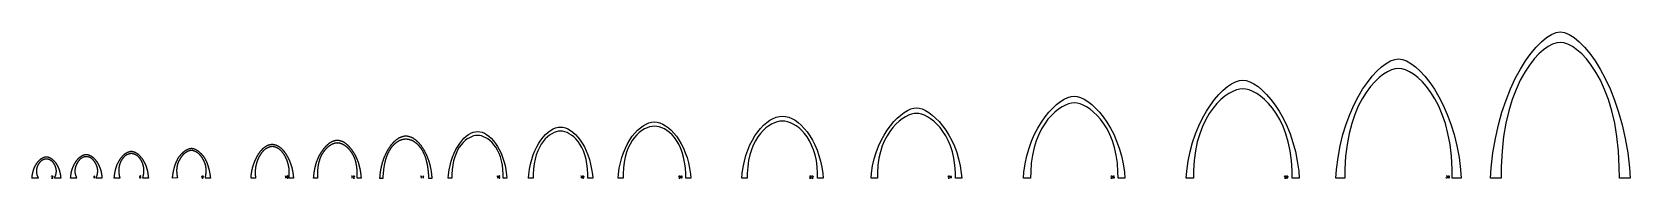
# Model space of a CAD drawing. Extents: x 173 to 6466, y 4 to 579.
import ezdxf

# ---------------------------------------------------------------- set-up
doc = ezdxf.new("R2010")
doc.units = 0
doc.layers.add('WORK', color=7, linetype='CONTINUOUS')

msp = doc.modelspace()

# ---------------------------------------------------------------- linework, layer by layer
at = {"layer": 'WORK'}
for points in [[(6191, 579), (6207.7, 576.6), (6225.8, 569.3), (6245.1, 557.3), (6265.3, 540.7), (6286, 519.8), (6306.9, 494.7), (6327.8, 465.5), (6348.3, 432.4), (6368.2, 395.5), (6387.1, 355), (6404.7, 311), (6420.7, 263.7), (6434.9, 213.3), (6446.8, 159.9), (6456.3, 103.6), (6462.9, 44.6), (6465.6, 3.8), (6423.5, 3.8), (6423.3, 47.6), (6420.2, 109.5), (6414.1, 166.9), (6405.2, 219.9), (6393.9, 268.5), (6380.6, 312.9), (6365.4, 353), (6348.9, 389), (6331.3, 420.9), (6312.9, 448.7), (6294.1, 472.7), (6275.2, 492.7), (6256.6, 509), (6238.5, 521.5), (6221.3, 530.4), (6205.4, 535.6), (6191, 537.4), (6176.7, 535.6), (6160.8, 530.4), (6143.6, 521.5), (6125.5, 509), (6106.9, 492.7), (6088, 472.7), (6069.2, 448.7), (6050.8, 420.9), (6033.2, 389), (6016.6, 353), (6001.5, 312.9), (5988.2, 268.5), (5976.9, 219.9), (5968, 166.9), (5961.9, 109.5), (5958.8, 47.6), (5958.6, 3.8), (5916.5, 3.8), (5919.2, 44.6), (5925.8, 103.6), (5935.2, 159.9), (5947.2, 213.3), (5961.3, 263.7), (5977.4, 311), (5995, 355), (6013.9, 395.5), (6033.7, 432.4), (6054.3, 465.5), (6075.2, 494.7), (6096.1, 519.8), (6116.8, 540.7), (6137, 557.3), (6156.3, 569.3), (6174.4, 576.6)], [(5554.1, 473.1), (5569.1, 471.1), (5585.4, 465.1), (5602.7, 455.3), (5620.8, 441.9), (5639.4, 424.8), (5658.2, 404.3), (5677, 380.5), (5695.4, 353.5), (5713.3, 323.4), (5730.2, 290.3), (5746.1, 254.4), (5760.5, 215.9), (5773.2, 174.7), (5783.9, 131.1), (5792.4, 85.2), (5798.4, 37.1), (5800.8, 3.8), (5765.5, 3.8), (5765.3, 39.2), (5762.5, 89.3), (5756.9, 135.8), (5748.8, 178.6), (5738.5, 218), (5726.4, 253.8), (5712.6, 286.3), (5697.6, 315.4), (5681.5, 341.2), (5664.8, 363.7), (5647.8, 383.1), (5630.6, 399.3), (5613.6, 412.5), (5597.2, 422.6), (5581.6, 429.8), (5567.2, 434), (5554.1, 435.4), (5541.1, 434), (5526.6, 429.8), (5511, 422.6), (5494.6, 412.5), (5477.7, 399.3), (5460.5, 383.1), (5443.4, 363.7), (5426.7, 341.2), (5410.7, 315.4), (5395.6, 286.3), (5381.9, 253.8), (5369.7, 218), (5359.4, 178.6), (5351.4, 135.8), (5345.8, 89.3), (5343, 39.2), (5342.8, 3.8), (5307.5, 3.8), (5309.9, 37.1), (5315.9, 85.2), (5324.3, 131.1), (5335.1, 174.7), (5347.8, 215.9), (5362.2, 254.4), (5378, 290.3), (5395, 323.4), (5412.8, 353.5), (5431.3, 380.5), (5450, 404.3), (5468.9, 424.8), (5487.5, 441.9), (5505.6, 455.3), (5522.9, 465.1), (5539.2, 471.1)], [(4940.7, 389.6), (4954.2, 387.9), (4968.9, 383), (4984.5, 375), (5000.8, 363.9), (5017.6, 349.9), (5034.5, 333), (5051.4, 313.4), (5068.1, 291.2), (5084.2, 266.5), (5099.5, 239.3), (5113.7, 209.8), (5126.7, 178.1), (5138.2, 144.3), (5147.8, 108.5), (5155.5, 70.7), (5160.9, 31.1), (5163, 3.8), (5135.2, 3.8), (5135, 32.7), (5132.4, 73.4), (5127.3, 111.2), (5119.8, 146.1), (5110.4, 178.2), (5099.2, 207.4), (5086.5, 233.8), (5072.7, 257.5), (5058, 278.5), (5042.6, 296.9), (5026.9, 312.6), (5011.1, 325.8), (4995.5, 336.5), (4980.4, 344.8), (4966, 350.6), (4952.7, 354.1), (4940.7, 355.2), (4928.7, 354.1), (4915.4, 350.6), (4901.1, 344.8), (4886, 336.5), (4870.4, 325.8), (4854.6, 312.6), (4838.8, 296.9), (4823.5, 278.5), (4808.7, 257.5), (4794.9, 233.8), (4782.2, 207.4), (4771.1, 178.2), (4761.6, 146.1), (4754.2, 111.2), (4749, 73.4), (4746.4, 32.7), (4746.3, 3.8), (4718.4, 3.8), (4720.6, 31.1), (4726, 70.7), (4733.6, 108.5), (4743.3, 144.3), (4754.7, 178.1), (4767.7, 209.8), (4782, 239.3), (4797.3, 266.5), (4813.4, 291.2), (4830, 313.4), (4846.9, 333), (4863.9, 349.9), (4880.6, 363.9), (4896.9, 375), (4912.6, 383), (4927.2, 387.9)], [(4276.7, 326.5), (4288.8, 325.1), (4302, 321), (4316.1, 314.3), (4330.8, 305), (4345.9, 293.3), (4361.1, 279.2), (4376.3, 262.8), (4391.3, 244.3), (4405.8, 223.6), (4419.5, 200.8), (4432.4, 176.2), (4444.1, 149.6), (4454.4, 121.3), (4463.1, 91.4), (4470, 59.8), (4474.8, 26.7), (4476.7, 3.8), (4476.3, 3.8), (4475.3, 3.8), (4473.9, 3.8), (4472.2, 3.8), (4470.2, 3.8), (4467.9, 3.8), (4465.5, 3.8), (4463.1, 3.8), (4460.6, 3.8), (4458.3, 3.8), (4456, 3.8), (4454, 3.8), (4452.3, 3.8), (4450.9, 3.8), (4449.9, 3.8), (4449.5, 3.8), (4449.3, 28.1), (4447, 62.4), (4442.5, 94.2), (4435.9, 123.6), (4427.5, 150.6), (4417.6, 175.1), (4406.4, 197.4), (4394.2, 217.3), (4381.1, 235), (4367.5, 250.4), (4353.6, 263.7), (4339.7, 274.8), (4325.9, 283.8), (4312.5, 290.8), (4299.8, 295.7), (4288, 298.6), (4277.4, 299.6), (4266.8, 298.6), (4255, 295.7), (4242.4, 290.8), (4229, 283.8), (4215.2, 274.8), (4201.2, 263.7), (4187.3, 250.4), (4173.7, 235), (4160.7, 217.3), (4148.4, 197.4), (4137.3, 175.1), (4127.4, 150.6), (4119, 123.6), (4112.4, 94.2), (4107.9, 62.4), (4105.6, 28.1), (4105.4, 3.8), (4104.9, 3.8), (4103.9, 3.8), (4102.4, 3.8), (4100.6, 3.8), (4098.5, 3.8), (4096.1, 3.8), (4093.6, 3.8), (4091, 3.8), (4088.5, 3.8), (4086, 3.8), (4083.6, 3.8), (4081.5, 3.8), (4079.6, 3.8), (4078.2, 3.8), (4077.2, 3.8), (4076.7, 3.8), (4078.6, 26.7), (4083.5, 59.8), (4090.3, 91.4), (4099, 121.3), (4109.3, 149.6), (4121, 176.2), (4133.9, 200.8), (4147.6, 223.6), (4162.1, 244.3), (4177.1, 262.8), (4192.3, 279.2), (4207.6, 293.3), (4222.6, 305), (4237.3, 314.3), (4251.4, 321), (4264.6, 325.1)], [(3655.7, 280.4), (3666.6, 279.2), (3678.3, 275.7), (3690.9, 269.9), (3704, 262), (3717.4, 251.9), (3731, 239.8), (3744.6, 225.8), (3758, 209.9), (3770.9, 192.1), (3783.2, 172.7), (3794.6, 151.5), (3805, 128.8), (3814.2, 104.5), (3822, 78.8), (3828.1, 51.8), (3832.4, 23.4), (3834.2, 3.8), (3809.7, 3.8), (3809.6, 24.7), (3807.5, 54.3), (3803.5, 81.7), (3797.6, 106.9), (3790.1, 130.2), (3781.2, 151.3), (3771.2, 170.5), (3760.2, 187.6), (3748.6, 202.8), (3736.4, 216.1), (3724, 227.6), (3711.4, 237.1), (3699.1, 244.9), (3687.1, 250.9), (3675.8, 255.1), (3665.2, 257.6), (3655.7, 258.5), (3646.2, 257.6), (3635.7, 255.1), (3624.3, 250.9), (3612.4, 244.9), (3600, 237.1), (3587.5, 227.6), (3575.1, 216.1), (3562.9, 202.8), (3551.2, 187.6), (3540.3, 170.5), (3530.3, 151.3), (3521.4, 130.2), (3513.9, 106.9), (3508, 81.7), (3504, 54.3), (3501.9, 24.7), (3501.8, 3.8), (3477.3, 3.8), (3479.1, 23.4), (3483.4, 51.8), (3489.5, 78.8), (3497.3, 104.5), (3506.5, 128.8), (3516.9, 151.5), (3528.3, 172.7), (3540.6, 192.1), (3553.5, 209.9), (3566.9, 225.8), (3580.4, 239.8), (3594.1, 251.9), (3607.5, 262), (3620.6, 269.9), (3633.1, 275.7), (3644.9, 279.2)], [(2254.5, 204.7), (2264, 203.8), (2273.8, 201.2), (2283.7, 197.1), (2293.6, 191.3), (2303.4, 184), (2313.1, 175.2), (2322.5, 165), (2331.5, 153.5), (2340.1, 140.6), (2348.2, 126.4), (2355.6, 111.1), (2362.2, 94.6), (2368.1, 77), (2373, 58.3), (2376.9, 38.6), (2379.7, 18), (2380.9, 3.8), (2362.2, 3.8), (2362.2, 19), (2360.9, 40.4), (2358.5, 60.2), (2354.8, 78.6), (2350.1, 95.4), (2344.5, 110.7), (2338, 124.6), (2330.9, 137), (2323.2, 148.1), (2315, 157.7), (2306.5, 166), (2297.7, 172.9), (2288.8, 178.5), (2279.9, 182.9), (2271.2, 185.9), (2262.6, 187.8), (2254.5, 188.4), (2246.3, 187.8), (2237.7, 185.9), (2229, 182.9), (2220.1, 178.5), (2211.2, 172.9), (2202.5, 166), (2193.9, 157.7), (2185.7, 148.1), (2178, 137), (2170.9, 124.6), (2164.4, 110.7), (2158.8, 95.4), (2154.1, 78.6), (2150.5, 60.2), (2148, 40.4), (2146.8, 19), (2146.7, 3.8), (2128, 3.8), (2129.2, 18), (2132, 38.6), (2135.9, 58.3), (2140.8, 77), (2146.7, 94.6), (2153.3, 111.1), (2160.8, 126.4), (2168.8, 140.6), (2177.4, 153.5), (2186.4, 165), (2195.8, 175.2), (2205.5, 184), (2215.3, 191.3), (2225.2, 197.1), (2235.1, 201.2), (2244.9, 203.8)], [(2624, 224.7), (2634.8, 223.8), (2645.8, 221), (2657, 216.4), (2668.2, 210), (2679.3, 202), (2690.2, 192.3), (2700.8, 181.1), (2711, 168.4), (2720.8, 154.2), (2729.8, 138.7), (2738.2, 121.8), (2745.7, 103.6), (2752.4, 84.3), (2757.9, 63.7), (2762.3, 42.1), (2765.5, 19.5), (2766.8, 3.8), (2747.4, 3.8), (2747.3, 20.6), (2745.9, 44.3), (2743.1, 66.2), (2738.9, 86.5), (2733.5, 105.1), (2727.1, 122.1), (2719.7, 137.5), (2711.5, 151.2), (2702.7, 163.4), (2693.3, 174.1), (2683.5, 183.3), (2673.5, 190.9), (2663.3, 197.2), (2653.2, 202), (2643.1, 205.3), (2633.4, 207.4), (2624, 208), (2614.7, 207.4), (2604.9, 205.3), (2594.9, 202), (2584.7, 197.2), (2574.5, 190.9), (2564.5, 183.3), (2554.7, 174.1), (2545.4, 163.4), (2536.5, 151.2), (2528.3, 137.5), (2521, 122.1), (2514.5, 105.1), (2509.2, 86.5), (2505, 66.2), (2502.1, 44.3), (2500.7, 20.6), (2500.7, 3.8), (2481.2, 3.8), (2482.6, 19.5), (2485.7, 42.1), (2490.1, 63.7), (2495.7, 84.3), (2502.3, 103.6), (2509.8, 121.8), (2518.2, 138.7), (2527.3, 154.2), (2537, 168.4), (2547.2, 181.1), (2557.8, 192.3), (2568.7, 202), (2579.8, 210), (2591, 216.4), (2602.2, 221), (2613.2, 223.8)], [(3128.2, 247.6), (3140.3, 246.5), (3152.7, 243.4), (3165.2, 238.3), (3177.7, 231.3), (3190.1, 222.5), (3202.4, 211.8), (3214.3, 199.5), (3225.7, 185.4), (3236.6, 169.8), (3246.7, 152.6), (3256.1, 134), (3264.5, 114), (3271.9, 92.6), (3278.2, 69.9), (3283.1, 46.1), (3286.6, 21.1), (3288.1, 3.8), (3266.8, 3.8), (3266.7, 22.2), (3265.1, 48.3), (3261.7, 72.5), (3256.9, 94.8), (3250.6, 115.2), (3243.2, 133.9), (3234.7, 150.8), (3225.3, 165.9), (3215.2, 179.3), (3204.5, 191), (3193.5, 201.1), (3182.2, 209.6), (3170.9, 216.4), (3159.7, 221.7), (3148.7, 225.4), (3138.2, 227.6), (3128.2, 228.4), (3118.3, 227.6), (3107.8, 225.4), (3096.8, 221.7), (3085.6, 216.4), (3074.3, 209.6), (3063, 201.1), (3051.9, 191), (3041.3, 179.3), (3031.2, 165.9), (3021.8, 150.8), (3013.3, 133.9), (3005.9, 115.2), (2999.6, 94.8), (2994.7, 72.5), (2991.4, 48.3), (2989.8, 22.2), (2989.7, 3.8), (2968.3, 3.8), (2969.8, 21.1), (2973.3, 46.1), (2978.3, 69.9), (2984.5, 92.6), (2991.9, 114), (3000.3, 134), (3009.7, 152.6), (3019.9, 169.8), (3030.8, 185.4), (3042.2, 199.5), (3054.1, 211.8), (3066.3, 222.5), (3078.7, 231.3), (3091.3, 238.3), (3103.8, 243.4), (3116.1, 246.5)], [(1119.2, 136.9), (1120.2, 136.8), (1121.2, 136.8), (1122.2, 136.7), (1123.2, 136.5), (1124.2, 136.4), (1125.2, 136.3), (1126.1, 136.1), (1127.1, 135.9), (1128.1, 135.7), (1129.1, 135.4), (1130, 135.2), (1131, 134.9), (1131.9, 134.6), (1132.9, 134.3), (1133.8, 134), (1134.8, 133.6), (1135.7, 133.3), (1136.7, 132.9), (1137.6, 132.5), (1138.5, 132), (1139.5, 131.6), (1140.4, 131.1), (1141.3, 130.6), (1142.2, 130.1), (1143.1, 129.6), (1144, 129.1), (1144.9, 128.5), (1145.8, 127.9), (1146.7, 127.3), (1147.6, 126.7), (1148.5, 126), (1149.4, 125.4), (1150.3, 124.7), (1151.2, 124), (1152.1, 123.2), (1152.9, 122.5), (1153.8, 121.7), (1154.7, 120.9), (1155.5, 120.1), (1156.4, 119.3), (1157.2, 118.5), (1158.1, 117.6), (1158.9, 116.7), (1159.8, 115.8), (1160.6, 114.9), (1161.4, 114), (1162.3, 113), (1163.1, 112), (1163.9, 111), (1164.7, 110), (1165.5, 109), (1166.3, 107.9), (1167.2, 106.8), (1168, 105.7), (1168.8, 104.6), (1169.6, 103.5), (1170.3, 102.3), (1171.1, 101.1), (1171.9, 100), (1172.7, 98.7), (1173.5, 97.5), (1174.2, 96.2), (1175, 95), (1175.8, 93.7), (1176.5, 92.4), (1177.3, 91.1), (1178, 89.7), (1178.8, 88.4), (1179.5, 87.1), (1180.2, 85.8), (1180.9, 84.5), (1181.5, 83.1), (1182.2, 81.8), (1182.9, 80.5), (1183.5, 79.1), (1184.2, 77.8), (1184.8, 76.4), (1185.4, 75.1), (1186, 73.7), (1186.6, 72.4), (1187.2, 71), (1187.8, 69.7), (1188.3, 68.3), (1188.9, 67), (1189.4, 65.6), (1190, 64.2), (1190.5, 62.8), (1191, 61.5), (1191.5, 60.1), (1192, 58.7), (1192.5, 57.3), (1192.9, 55.9), (1193.4, 54.5), (1193.8, 53.1), (1194.3, 51.7), (1194.7, 50.3), (1195.1, 48.9), (1195.5, 47.5), (1195.9, 46.1), (1196.3, 44.7), (1196.7, 43.3), (1197, 41.8), (1197.4, 40.4), (1197.7, 39), (1198, 37.6), (1198.3, 36.1), (1198.6, 34.7), (1198.9, 33.3), (1199.2, 31.8), (1199.5, 30.4), (1199.8, 28.9), (1200, 27.5), (1200.3, 26), (1200.5, 24.5), (1200.7, 23.1), (1200.9, 21.6), (1201.1, 20.2), (1201.3, 18.7), (1201.5, 17.2), (1201.6, 15.7), (1201.8, 14.3), (1201.9, 12.8), (1202.1, 11.3), (1202.2, 9.8), (1202.3, 8.3), (1202.4, 6.8), (1202.5, 5.3), (1202.6, 3.8), (1184.6, 3.8), (1184.8, 5.2), (1184.9, 6.5), (1185.1, 7.9), (1185.3, 9.2), (1185.4, 10.6), (1185.6, 11.9), (1185.7, 13.2), (1185.8, 14.6), (1185.9, 15.9), (1186, 17.3), (1186.1, 18.6), (1186.1, 19.9), (1186.2, 21.2), (1186.2, 22.6), (1186.2, 23.9), (1186.2, 25.2), (1186.2, 26.5), (1186.2, 27.9), (1186.2, 29.2), (1186.1, 30.5), (1186.1, 31.8), (1186, 33.1), (1185.9, 34.4), (1185.8, 35.7), (1185.7, 37), (1185.6, 38.3), (1185.5, 39.6), (1185.3, 40.9), (1185.2, 42.2), (1185, 43.5), (1184.8, 44.8), (1184.6, 46.1), (1184.4, 47.3), (1184.2, 48.6), (1183.9, 49.9), (1183.7, 51.2), (1183.4, 52.5), (1183.1, 53.7), (1182.9, 55), (1182.6, 56.3), (1182.2, 57.5), (1181.9, 58.8), (1181.6, 60.1), (1181.2, 61.3), (1180.9, 62.6), (1180.5, 63.8), (1180.1, 65.1), (1179.7, 66.3), (1179.3, 67.6), (1178.9, 68.8), (1178.4, 70.1), (1178, 71.3), (1177.5, 72.6), (1177, 73.8), (1176.5, 75), (1176, 76.3), (1175.5, 77.5), (1175, 78.7), (1174.4, 80), (1173.9, 81.2), (1173.3, 82.4), (1172.7, 83.6), (1172.1, 84.8), (1171.5, 86.1), (1170.9, 87.3), (1170.3, 88.4), (1169.7, 89.6), (1169, 90.8), (1168.4, 91.9), (1167.7, 93), (1167.1, 94.1), (1166.4, 95.2), (1165.7, 96.3), (1165.1, 97.3), (1164.4, 98.3), (1163.7, 99.4), (1163, 100.4), (1162.3, 101.3), (1161.6, 102.3), (1160.9, 103.2), (1160.2, 104.2), (1159.4, 105.1), (1158.7, 105.9), (1158, 106.8), (1157.2, 107.7), (1156.5, 108.5), (1155.7, 109.3), (1155, 110.1), (1154.2, 110.9), (1153.4, 111.7), (1152.6, 112.4), (1151.8, 113.2), (1151, 113.9), (1150.2, 114.6), (1149.4, 115.2), (1148.6, 115.9), (1147.8, 116.5), (1147, 117.2), (1146.1, 117.8), (1145.3, 118.4), (1144.5, 118.9), (1143.6, 119.5), (1142.7, 120), (1141.9, 120.5), (1141, 121), (1140.1, 121.5), (1139.2, 122), (1138.3, 122.4), (1137.4, 122.9), (1136.5, 123.3), (1135.6, 123.7), (1134.7, 124.1), (1133.8, 124.4), (1132.9, 124.8), (1131.9, 125.1), (1131, 125.4), (1130, 125.7), (1129.1, 126), (1128.1, 126.2), (1127.1, 126.4), (1126.2, 126.7), (1125.2, 126.9), (1124.2, 127.1), (1123.2, 127.2), (1122.2, 127.4), (1121.2, 127.5), (1120.2, 127.6), (1119.2, 127.7), (1118.1, 127.6), (1117.1, 127.5), (1116.1, 127.4), (1115.1, 127.2), (1114.1, 127.1), (1113.1, 126.9), (1112.1, 126.7), (1111.2, 126.4), (1110.2, 126.2), (1109.2, 126), (1108.3, 125.7), (1107.3, 125.4), (1106.4, 125.1), (1105.5, 124.8), (1104.5, 124.4), (1103.6, 124.1), (1102.7, 123.7), (1101.8, 123.3), (1100.9, 122.9), (1100, 122.4), (1099.1, 122), (1098.2, 121.5), (1097.3, 121), (1096.4, 120.5), (1095.6, 120), (1094.7, 119.5), (1093.9, 118.9), (1093, 118.4), (1092.2, 117.8), (1091.3, 117.2), (1090.5, 116.5), (1089.7, 115.9), (1088.9, 115.2), (1088.1, 114.6), (1087.3, 113.9), (1086.5, 113.2), (1085.7, 112.4), (1084.9, 111.7), (1084.1, 110.9), (1083.3, 110.1), (1082.6, 109.3), (1081.8, 108.5), (1081.1, 107.7), (1080.3, 106.8), (1079.6, 105.9), (1078.9, 105.1), (1078.1, 104.2), (1077.4, 103.2), (1076.7, 102.3), (1076, 101.3), (1075.3, 100.4), (1074.6, 99.4), (1073.9, 98.3), (1073.2, 97.3), (1072.6, 96.3), (1071.9, 95.2), (1071.2, 94.1), (1070.6, 93), (1069.9, 91.9), (1069.3, 90.8), (1068.7, 89.6), (1068, 88.4), (1067.4, 87.3), (1066.8, 86.1), (1066.2, 84.8), (1065.6, 83.6), (1065, 82.4), (1064.4, 81.2), (1063.9, 80), (1063.3, 78.7), (1062.8, 77.5), (1062.3, 76.3), (1061.8, 75), (1061.3, 73.8), (1060.8, 72.6), (1060.3, 71.3), (1059.9, 70.1), (1059.5, 68.8), (1059, 67.6), (1058.6, 66.3), (1058.2, 65.1), (1057.8, 63.8), (1057.4, 62.6), (1057.1, 61.3), (1056.7, 60.1), (1056.4, 58.8), (1056.1, 57.5), (1055.8, 56.3), (1055.5, 55), (1055.2, 53.7), (1054.9, 52.5), (1054.6, 51.2), (1054.4, 49.9), (1054.1, 48.6), (1053.9, 47.3), (1053.7, 46.1), (1053.5, 44.8), (1053.3, 43.5), (1053.2, 42.2), (1053, 40.9), (1052.9, 39.6), (1052.7, 38.3), (1052.6, 37), (1052.5, 35.7), (1052.4, 34.4), (1052.3, 33.1), (1052.2, 31.8), (1052.2, 30.5), (1052.1, 29.2), (1052.1, 27.9), (1052.1, 26.5), (1052.1, 25.2), (1052.1, 23.9), (1052.1, 22.6), (1052.2, 21.2), (1052.2, 19.9), (1052.3, 18.6), (1052.3, 17.3), (1052.4, 15.9), (1052.5, 14.6), (1052.6, 13.2), (1052.7, 11.9), (1052.9, 10.6), (1053, 9.2), (1053.2, 7.9), (1053.4, 6.5), (1053.6, 5.2), (1053.8, 3.8), (1035.7, 3.8), (1035.8, 5.3), (1035.9, 6.8), (1036, 8.3), (1036.1, 9.8), (1036.2, 11.3), (1036.4, 12.8), (1036.5, 14.3), (1036.7, 15.7), (1036.8, 17.2), (1037, 18.7), (1037.2, 20.2), (1037.4, 21.6), (1037.6, 23.1), (1037.8, 24.5), (1038.1, 26), (1038.3, 27.5), (1038.5, 28.9), (1038.8, 30.4), (1039.1, 31.8), (1039.4, 33.3), (1039.7, 34.7), (1040, 36.1), (1040.3, 37.6), (1040.6, 39), (1040.9, 40.4), (1041.3, 41.8), (1041.7, 43.3), (1042, 44.7), (1042.4, 46.1), (1042.8, 47.5), (1043.2, 48.9), (1043.6, 50.3), (1044, 51.7), (1044.5, 53.1), (1044.9, 54.5), (1045.4, 55.9), (1045.8, 57.3), (1046.3, 58.7), (1046.8, 60.1), (1047.3, 61.5), (1047.8, 62.8), (1048.3, 64.2), (1048.9, 65.6), (1049.4, 67), (1050, 68.3), (1050.5, 69.7), (1051.1, 71), (1051.7, 72.4), (1052.3, 73.7), (1052.9, 75.1), (1053.5, 76.4), (1054.1, 77.8), (1054.8, 79.1), (1055.4, 80.5), (1056.1, 81.8), (1056.8, 83.1), (1057.4, 84.5), (1058.1, 85.8), (1058.8, 87.1), (1059.6, 88.4), (1060.3, 89.7), (1061, 91.1), (1061.8, 92.4), (1062.5, 93.7), (1063.3, 95), (1064.1, 96.2), (1064.8, 97.5), (1065.6, 98.7), (1066.4, 100), (1067.2, 101.1), (1068, 102.3), (1068.8, 103.5), (1069.6, 104.6), (1070.4, 105.7), (1071.2, 106.8), (1072, 107.9), (1072.8, 109), (1073.6, 110), (1074.4, 111), (1075.2, 112), (1076.1, 113), (1076.9, 114), (1077.7, 114.9), (1078.6, 115.8), (1079.4, 116.7), (1080.2, 117.6), (1081.1, 118.5), (1081.9, 119.3), (1082.8, 120.1), (1083.7, 120.9), (1084.5, 121.7), (1085.4, 122.5), (1086.3, 123.2), (1087.1, 124), (1088, 124.7), (1088.9, 125.4), (1089.8, 126), (1090.7, 126.7), (1091.6, 127.3), (1092.5, 127.9), (1093.4, 128.5), (1094.3, 129.1), (1095.2, 129.6), (1096.1, 130.1), (1097, 130.6), (1097.9, 131.1), (1098.8, 131.6), (1099.8, 132), (1100.7, 132.5), (1101.6, 132.9), (1102.6, 133.3), (1103.5, 133.6), (1104.5, 134), (1105.4, 134.3), (1106.4, 134.6), (1107.3, 134.9), (1108.3, 135.2), (1109.3, 135.4), (1110.2, 135.7), (1111.2, 135.9), (1112.2, 136.1), (1113.2, 136.3), (1114.1, 136.4), (1115.1, 136.5), (1116.1, 136.7), (1117.1, 136.8), (1118.1, 136.8)], [(1375.6, 152.7), (1376.5, 152.7), (1377.4, 152.6), (1378.4, 152.6), (1379.3, 152.6), (1380.2, 152.5), (1381.1, 152.4), (1382, 152.3), (1383, 152.1), (1383.9, 152), (1384.8, 151.8), (1385.7, 151.6), (1386.6, 151.4), (1387.6, 151.1), (1388.5, 150.9), (1389.4, 150.6), (1390.3, 150.3), (1391.2, 150), (1392.2, 149.6), (1393.1, 149.2), (1394, 148.9), (1394.9, 148.5), (1395.9, 148), (1396.8, 147.6), (1397.7, 147.1), (1398.6, 146.6), (1399.5, 146.1), (1400.5, 145.6), (1401.4, 145), (1402.3, 144.5), (1403.2, 143.9), (1404.2, 143.2), (1405.1, 142.6), (1406, 142), (1406.9, 141.3), (1407.9, 140.6), (1408.8, 139.9), (1409.7, 139.1), (1410.6, 138.4), (1411.6, 137.6), (1412.5, 136.8), (1413.4, 136), (1414.3, 135.1), (1415.3, 134.3), (1416.2, 133.4), (1417.1, 132.5), (1418, 131.6), (1419, 130.6), (1419.9, 129.7), (1420.8, 128.7), (1421.8, 127.7), (1422.7, 126.6), (1423.6, 125.6), (1424.5, 124.5), (1425.5, 123.4), (1426.4, 122.3), (1427.3, 121.2), (1428.3, 120.1), (1429.2, 118.9), (1430.1, 117.7), (1431, 116.5), (1432, 115.2), (1432.9, 114), (1433.8, 112.7), (1434.8, 111.4), (1435.7, 110.1), (1436.6, 108.8), (1437.5, 107.5), (1438.4, 106.1), (1439.3, 104.8), (1440.1, 103.4), (1441, 102), (1441.8, 100.6), (1442.6, 99.2), (1443.4, 97.8), (1444.2, 96.4), (1445, 94.9), (1445.8, 93.5), (1446.6, 92), (1447.3, 90.5), (1448.1, 89), (1448.8, 87.5), (1449.5, 86), (1450.2, 84.5), (1450.9, 83), (1451.6, 81.4), (1452.2, 79.9), (1452.9, 78.3), (1453.5, 76.7), (1454.2, 75.1), (1454.8, 73.5), (1455.4, 71.9), (1456, 70.3), (1456.5, 68.6), (1457.1, 67), (1457.7, 65.3), (1458.2, 63.6), (1458.7, 62), (1459.3, 60.3), (1459.8, 58.5), (1460.3, 56.8), (1460.7, 55.1), (1461.2, 53.3), (1461.7, 51.6), (1462.1, 49.8), (1462.5, 48), (1463, 46.2), (1463.4, 44.4), (1463.8, 42.6), (1464.1, 40.8), (1464.5, 38.9), (1464.9, 37.1), (1465.2, 35.2), (1465.5, 33.4), (1465.9, 31.5), (1466.2, 29.6), (1466.5, 27.7), (1466.7, 25.7), (1467, 23.8), (1467.3, 21.9), (1467.5, 19.9), (1467.8, 17.9), (1468, 15.9), (1468.2, 13.9), (1468.4, 11.9), (1468.6, 9.9), (1468.7, 7.9), (1468.9, 5.9), (1469.1, 3.8), (1453.2, 3.8), (1453.3, 5.7), (1453.4, 7.6), (1453.5, 9.5), (1453.6, 11.3), (1453.6, 13.2), (1453.7, 15), (1453.7, 16.8), (1453.8, 18.7), (1453.8, 20.5), (1453.8, 22.2), (1453.8, 24), (1453.7, 25.8), (1453.7, 27.6), (1453.6, 29.3), (1453.6, 31), (1453.5, 32.8), (1453.4, 34.5), (1453.3, 36.2), (1453.1, 37.9), (1453, 39.5), (1452.9, 41.2), (1452.7, 42.9), (1452.5, 44.5), (1452.3, 46.1), (1452.1, 47.8), (1451.9, 49.4), (1451.7, 51), (1451.4, 52.5), (1451.1, 54.1), (1450.9, 55.7), (1450.6, 57.2), (1450.3, 58.8), (1450, 60.3), (1449.6, 61.8), (1449.3, 63.3), (1448.9, 64.8), (1448.5, 66.3), (1448.2, 67.8), (1447.8, 69.2), (1447.3, 70.7), (1446.9, 72.1), (1446.5, 73.5), (1446, 74.9), (1445.6, 76.3), (1445.1, 77.7), (1444.6, 79.1), (1444.1, 80.5), (1443.5, 81.8), (1443, 83.2), (1442.5, 84.5), (1441.9, 85.8), (1441.3, 87.1), (1440.7, 88.4), (1440.1, 89.7), (1439.5, 91), (1438.9, 92.3), (1438.2, 93.5), (1437.5, 94.8), (1436.9, 96), (1436.2, 97.2), (1435.5, 98.4), (1434.8, 99.6), (1434, 100.8), (1433.3, 102), (1432.5, 103.1), (1431.8, 104.3), (1431, 105.4), (1430.2, 106.5), (1429.5, 107.6), (1428.7, 108.6), (1427.9, 109.7), (1427.1, 110.7), (1426.3, 111.8), (1425.5, 112.8), (1424.7, 113.8), (1423.9, 114.7), (1423.1, 115.7), (1422.3, 116.6), (1421.5, 117.5), (1420.7, 118.4), (1419.8, 119.3), (1419, 120.2), (1418.2, 121), (1417.3, 121.9), (1416.5, 122.7), (1415.6, 123.5), (1414.8, 124.3), (1413.9, 125.1), (1413, 125.8), (1412.2, 126.5), (1411.3, 127.3), (1410.4, 128), (1409.5, 128.6), (1408.6, 129.3), (1407.7, 130), (1406.8, 130.6), (1405.9, 131.2), (1405, 131.8), (1404.1, 132.4), (1403.2, 132.9), (1402.3, 133.5), (1401.4, 134), (1400.4, 134.5), (1399.5, 135), (1398.5, 135.5), (1397.6, 136), (1396.6, 136.4), (1395.7, 136.9), (1394.7, 137.3), (1393.8, 137.7), (1392.8, 138), (1391.8, 138.4), (1390.8, 138.7), (1389.9, 139.1), (1388.9, 139.4), (1387.9, 139.7), (1386.9, 139.9), (1385.9, 140.2), (1384.9, 140.5), (1383.9, 140.7), (1382.8, 140.9), (1381.8, 141.1), (1380.8, 141.3), (1379.8, 141.4), (1378.7, 141.6), (1377.7, 141.7), (1376.6, 141.8), (1375.6, 141.9), (1374.5, 141.8), (1373.5, 141.7), (1372.5, 141.6), (1371.4, 141.4), (1370.4, 141.3), (1369.4, 141.1), (1368.3, 140.9), (1367.3, 140.7), (1366.3, 140.5), (1365.3, 140.2), (1364.3, 139.9), (1363.3, 139.7), (1362.3, 139.4), (1361.3, 139.1), (1360.3, 138.7), (1359.4, 138.4), (1358.4, 138), (1357.4, 137.7), (1356.5, 137.3), (1355.5, 136.9), (1354.5, 136.4), (1353.6, 136), (1352.6, 135.5), (1351.7, 135), (1350.8, 134.5), (1349.8, 134), (1348.9, 133.5), (1348, 132.9), (1347.1, 132.4), (1346.2, 131.8), (1345.3, 131.2), (1344.3, 130.6), (1343.4, 130), (1342.6, 129.3), (1341.7, 128.6), (1340.8, 128), (1339.9, 127.3), (1339, 126.5), (1338.2, 125.8), (1337.3, 125.1), (1336.4, 124.3), (1335.6, 123.5), (1334.7, 122.7), (1333.9, 121.9), (1333, 121), (1332.2, 120.2), (1331.4, 119.3), (1330.5, 118.4), (1329.7, 117.5), (1328.9, 116.6), (1328.1, 115.7), (1327.3, 114.7), (1326.5, 113.8), (1325.7, 112.8), (1324.9, 111.8), (1324.1, 110.7), (1323.3, 109.7), (1322.5, 108.6), (1321.7, 107.6), (1320.9, 106.5), (1320.2, 105.4), (1319.4, 104.3), (1318.7, 103.1), (1317.9, 102), (1317.2, 100.8), (1316.4, 99.6), (1315.7, 98.4), (1315, 97.2), (1314.3, 96), (1313.6, 94.8), (1313, 93.5), (1312.3, 92.3), (1311.7, 91), (1311.1, 89.7), (1310.5, 88.4), (1309.9, 87.1), (1309.3, 85.8), (1308.7, 84.5), (1308.2, 83.2), (1307.7, 81.8), (1307.1, 80.5), (1306.6, 79.1), (1306.1, 77.7), (1305.6, 76.3), (1305.2, 74.9), (1304.7, 73.5), (1304.3, 72.1), (1303.8, 70.7), (1303.4, 69.2), (1303, 67.8), (1302.6, 66.3), (1302.3, 64.8), (1301.9, 63.3), (1301.6, 61.8), (1301.2, 60.3), (1300.9, 58.8), (1300.6, 57.2), (1300.3, 55.7), (1300, 54.1), (1299.8, 52.5), (1299.5, 51), (1299.3, 49.4), (1299.1, 47.8), (1298.9, 46.1), (1298.7, 44.5), (1298.5, 42.9), (1298.3, 41.2), (1298.2, 39.5), (1298, 37.9), (1297.9, 36.2), (1297.8, 34.5), (1297.7, 32.8), (1297.6, 31), (1297.6, 29.3), (1297.5, 27.6), (1297.5, 25.8), (1297.4, 24), (1297.4, 22.2), (1297.4, 20.5), (1297.4, 18.7), (1297.5, 16.8), (1297.5, 15), (1297.6, 13.2), (1297.6, 11.3), (1297.7, 9.5), (1297.8, 7.6), (1297.9, 5.7), (1298, 3.8), (1282.1, 3.8), (1282.3, 5.9), (1282.4, 7.9), (1282.6, 9.9), (1282.8, 11.9), (1283, 13.9), (1283.2, 15.9), (1283.4, 17.9), (1283.7, 19.9), (1283.9, 21.9), (1284.2, 23.8), (1284.4, 25.7), (1284.7, 27.7), (1285, 29.6), (1285.3, 31.5), (1285.7, 33.4), (1286, 35.2), (1286.3, 37.1), (1286.7, 38.9), (1287.1, 40.8), (1287.4, 42.6), (1287.8, 44.4), (1288.2, 46.2), (1288.7, 48), (1289.1, 49.8), (1289.5, 51.6), (1290, 53.3), (1290.5, 55.1), (1290.9, 56.8), (1291.4, 58.5), (1291.9, 60.3), (1292.5, 62), (1293, 63.6), (1293.5, 65.3), (1294.1, 67), (1294.6, 68.6), (1295.2, 70.3), (1295.8, 71.9), (1296.4, 73.5), (1297, 75.1), (1297.7, 76.7), (1298.3, 78.3), (1299, 79.9), (1299.6, 81.4), (1300.3, 83), (1301, 84.5), (1301.7, 86), (1302.4, 87.5), (1303.1, 89), (1303.9, 90.5), (1304.6, 92), (1305.4, 93.5), (1306.2, 94.9), (1307, 96.4), (1307.8, 97.8), (1308.6, 99.2), (1309.4, 100.6), (1310.2, 102), (1311.1, 103.4), (1311.9, 104.8), (1312.8, 106.1), (1313.7, 107.5), (1314.6, 108.8), (1315.5, 110.1), (1316.4, 111.4), (1317.4, 112.7), (1318.3, 114), (1319.2, 115.2), (1320.2, 116.5), (1321.1, 117.7), (1322, 118.9), (1322.9, 120.1), (1323.9, 121.2), (1324.8, 122.3), (1325.7, 123.4), (1326.7, 124.5), (1327.6, 125.6), (1328.5, 126.6), (1329.4, 127.7), (1330.4, 128.7), (1331.3, 129.7), (1332.2, 130.6), (1333.1, 131.6), (1334.1, 132.5), (1335, 133.4), (1335.9, 134.3), (1336.9, 135.1), (1337.8, 136), (1338.7, 136.8), (1339.6, 137.6), (1340.6, 138.4), (1341.5, 139.1), (1342.4, 139.9), (1343.3, 140.6), (1344.3, 141.3), (1345.2, 142), (1346.1, 142.6), (1347, 143.2), (1348, 143.9), (1348.9, 144.5), (1349.8, 145), (1350.7, 145.6), (1351.6, 146.1), (1352.6, 146.6), (1353.5, 147.1), (1354.4, 147.6), (1355.3, 148), (1356.3, 148.5), (1357.2, 148.9), (1358.1, 149.2), (1359, 149.6), (1359.9, 150), (1360.9, 150.3), (1361.8, 150.6), (1362.7, 150.9), (1363.6, 151.1), (1364.6, 151.4), (1365.5, 151.6), (1366.4, 151.8), (1367.3, 152), (1368.2, 152.1), (1369.2, 152.3), (1370.1, 152.4), (1371, 152.5), (1371.9, 152.6), (1372.8, 152.6), (1373.8, 152.6), (1374.7, 152.7)], [(1556, 3.8), (1556.1, 6.2), (1556.2, 8.5), (1556.3, 10.8), (1556.5, 13.1), (1556.6, 15.4), (1556.8, 17.7), (1557, 19.9), (1557.1, 22.1), (1557.3, 24.3), (1557.5, 26.5), (1557.7, 28.7), (1558, 30.9), (1558.2, 33), (1558.4, 35.1), (1558.7, 37.2), (1558.9, 39.3), (1559.2, 41.3), (1559.5, 43.4), (1559.8, 45.4), (1560.1, 47.4), (1560.4, 49.4), (1560.8, 51.4), (1561.1, 53.3), (1561.5, 55.3), (1561.8, 57.2), (1562.2, 59.1), (1562.6, 61), (1563, 62.8), (1563.4, 64.7), (1563.8, 66.5), (1564.2, 68.3), (1564.6, 70.1), (1565.1, 71.9), (1565.6, 73.6), (1566, 75.4), (1566.5, 77.1), (1567, 78.8), (1567.5, 80.5), (1568, 82.1), (1568.5, 83.8), (1569.1, 85.4), (1569.6, 87), (1570.2, 88.6), (1570.7, 90.2), (1571.3, 91.7), (1571.9, 93.3), (1572.5, 94.8), (1573.1, 96.3), (1573.7, 97.8), (1574.3, 99.2), (1575, 100.7), (1575.6, 102.1), (1576.3, 103.5), (1577, 104.9), (1577.7, 106.3), (1578.3, 107.6), (1579, 109), (1579.8, 110.3), (1580.5, 111.6), (1581.2, 112.9), (1582, 114.1), (1582.7, 115.4), (1583.5, 116.6), (1584.3, 117.8), (1585.1, 119), (1585.9, 120.2), (1586.7, 121.3), (1587.5, 122.5), (1588.3, 123.6), (1589.1, 124.7), (1589.9, 125.8), (1590.7, 126.8), (1591.6, 127.9), (1592.4, 128.9), (1593.2, 129.9), (1594.1, 130.9), (1594.9, 131.9), (1595.8, 132.8), (1596.7, 133.8), (1597.5, 134.7), (1598.4, 135.6), (1599.3, 136.5), (1600.2, 137.4), (1601.1, 138.2), (1601.9, 139.1), (1602.8, 139.9), (1603.8, 140.7), (1604.7, 141.4), (1605.6, 142.2), (1606.5, 143), (1607.4, 143.7), (1608.4, 144.4), (1609.3, 145.1), (1610.2, 145.7), (1611.2, 146.4), (1612.1, 147), (1613.1, 147.7), (1614.1, 148.3), (1615, 148.8), (1616, 149.4), (1617, 150), (1618, 150.5), (1619, 151), (1619.9, 151.5), (1620.9, 152), (1622, 152.4), (1623, 152.9), (1624, 153.3), (1625, 153.7), (1626, 154.1), (1627.1, 154.4), (1628.1, 154.8), (1629.1, 155.1), (1630.2, 155.4), (1631.2, 155.7), (1632.3, 156), (1633.4, 156.3), (1634.4, 156.5), (1635.5, 156.7), (1636.6, 157), (1637.7, 157.1), (1638.8, 157.3), (1639.9, 157.5), (1641, 157.6), (1642.1, 157.7), (1643.2, 157.8), (1644.3, 157.9), (1645.4, 158), (1646.6, 157.9), (1647.7, 157.8), (1648.8, 157.7), (1649.9, 157.6), (1651, 157.5), (1652.1, 157.3), (1653.2, 157.1), (1654.3, 157), (1655.3, 156.7), (1656.4, 156.5), (1657.5, 156.3), (1658.6, 156), (1659.6, 155.7), (1660.7, 155.4), (1661.7, 155.1), (1662.8, 154.8), (1663.8, 154.4), (1664.8, 154.1), (1665.9, 153.7), (1666.9, 153.3), (1667.9, 152.9), (1668.9, 152.4), (1669.9, 152), (1670.9, 151.5), (1671.9, 151), (1672.9, 150.5), (1673.9, 150), (1674.9, 149.4), (1675.8, 148.8), (1676.8, 148.3), (1677.8, 147.7), (1678.7, 147), (1679.7, 146.4), (1680.6, 145.7), (1681.6, 145.1), (1682.5, 144.4), (1683.4, 143.7), (1684.4, 143), (1685.3, 142.2), (1686.2, 141.4), (1687.1, 140.7), (1688, 139.9), (1688.9, 139.1), (1689.8, 138.2), (1690.7, 137.4), (1691.6, 136.5), (1692.5, 135.6), (1693.3, 134.7), (1694.2, 133.8), (1695.1, 132.8), (1695.9, 131.9), (1696.8, 130.9), (1697.6, 129.9), (1698.5, 128.9), (1699.3, 127.9), (1700.1, 126.8), (1700.9, 125.8), (1701.8, 124.7), (1702.6, 123.6), (1703.4, 122.5), (1704.2, 121.3), (1705, 120.2), (1705.8, 119), (1706.6, 117.8), (1707.4, 116.6), (1708.1, 115.4), (1708.9, 114.1), (1709.6, 112.9), (1710.4, 111.6), (1711.1, 110.3), (1711.8, 109), (1712.5, 107.6), (1713.2, 106.3), (1713.9, 104.9), (1714.6, 103.5), (1715.2, 102.1), (1715.9, 100.7), (1716.5, 99.2), (1717.1, 97.8), (1717.8, 96.3), (1718.4, 94.8), (1719, 93.3), (1719.6, 91.7), (1720.1, 90.2), (1720.7, 88.6), (1721.3, 87), (1721.8, 85.4), (1722.3, 83.8), (1722.9, 82.1), (1723.4, 80.5), (1723.9, 78.8), (1724.4, 77.1), (1724.8, 75.4), (1725.3, 73.6), (1725.8, 71.9), (1726.2, 70.1), (1726.6, 68.3), (1727.1, 66.5), (1727.5, 64.7), (1727.9, 62.8), (1728.3, 61), (1728.7, 59.1), (1729, 57.2), (1729.4, 55.3), (1729.8, 53.3), (1730.1, 51.4), (1730.4, 49.4), (1730.7, 47.4), (1731, 45.4), (1731.3, 43.4), (1731.6, 41.3), (1731.9, 39.3), (1732.2, 37.2), (1732.4, 35.1), (1732.7, 33), (1732.9, 30.9), (1733.1, 28.7), (1733.3, 26.5), (1733.5, 24.3), (1733.7, 22.1), (1733.9, 19.9), (1734.1, 17.7), (1734.2, 15.4), (1734.4, 13.1), (1734.5, 10.8), (1734.6, 8.5), (1734.8, 6.2), (1734.9, 3.8), (1748.9, 3.8), (1748.7, 5.8), (1748.6, 7.8), (1748.4, 9.8), (1748.2, 11.8), (1748.1, 13.8), (1747.9, 15.8), (1747.6, 17.7), (1747.4, 19.7), (1747.2, 21.7), (1746.9, 23.6), (1746.7, 25.5), (1746.4, 27.5), (1746.1, 29.4), (1745.8, 31.3), (1745.5, 33.2), (1745.2, 35.1), (1744.8, 37), (1744.5, 38.9), (1744.1, 40.8), (1743.8, 42.6), (1743.4, 44.5), (1743, 46.4), (1742.6, 48.2), (1742.1, 50), (1741.7, 51.9), (1741.3, 53.7), (1740.8, 55.5), (1740.3, 57.3), (1739.8, 59.1), (1739.3, 60.9), (1738.8, 62.7), (1738.3, 64.5), (1737.8, 66.2), (1737.2, 68), (1736.7, 69.7), (1736.1, 71.5), (1735.5, 73.2), (1734.9, 74.9), (1734.3, 76.7), (1733.7, 78.4), (1733, 80.1), (1732.4, 81.8), (1731.7, 83.5), (1731, 85.2), (1730.4, 86.8), (1729.7, 88.5), (1729, 90.2), (1728.2, 91.8), (1727.5, 93.4), (1726.7, 95.1), (1726, 96.7), (1725.2, 98.3), (1724.4, 99.9), (1723.6, 101.6), (1722.8, 103.1), (1722, 104.7), (1721.2, 106.3), (1720.3, 107.9), (1719.4, 109.5), (1718.6, 111), (1717.7, 112.6), (1716.8, 114.1), (1715.9, 115.6), (1714.9, 117.2), (1714, 118.7), (1713.1, 120.2), (1712.1, 121.6), (1711.2, 123.1), (1710.2, 124.5), (1709.3, 125.9), (1708.3, 127.3), (1707.4, 128.7), (1706.4, 130), (1705.4, 131.3), (1704.4, 132.6), (1703.4, 133.9), (1702.4, 135.1), (1701.5, 136.3), (1700.5, 137.5), (1699.4, 138.7), (1698.4, 139.9), (1697.4, 141), (1696.4, 142.1), (1695.4, 143.2), (1694.3, 144.2), (1693.3, 145.3), (1692.3, 146.3), (1691.2, 147.3), (1690.2, 148.3), (1689.1, 149.2), (1688.1, 150.2), (1687, 151.1), (1685.9, 152), (1684.9, 152.8), (1683.8, 153.7), (1682.7, 154.5), (1681.6, 155.3), (1680.5, 156.1), (1679.4, 156.8), (1678.3, 157.5), (1677.2, 158.3), (1676.1, 158.9), (1675, 159.6), (1673.8, 160.2), (1672.7, 160.9), (1671.6, 161.5), (1670.4, 162), (1669.3, 162.6), (1668.2, 163.1), (1667, 163.6), (1665.8, 164.1), (1664.7, 164.6), (1663.5, 165), (1662.3, 165.4), (1661.2, 165.8), (1660, 166.2), (1658.8, 166.5), (1657.6, 166.9), (1656.4, 167.2), (1655.2, 167.5), (1654, 167.7), (1652.8, 167.9), (1651.6, 168.2), (1650.4, 168.4), (1649.1, 168.5), (1647.9, 168.7), (1646.7, 168.8), (1645.4, 168.9), (1644.2, 168.8), (1643, 168.7), (1641.7, 168.5), (1640.5, 168.4), (1639.3, 168.2), (1638.1, 167.9), (1636.8, 167.7), (1635.6, 167.5), (1634.4, 167.2), (1633.2, 166.9), (1632.1, 166.5), (1630.9, 166.2), (1629.7, 165.8), (1628.5, 165.4), (1627.3, 165), (1626.2, 164.6), (1625, 164.1), (1623.9, 163.6), (1622.7, 163.1), (1621.6, 162.6), (1620.4, 162), (1619.3, 161.5), (1618.1, 160.9), (1617, 160.2), (1615.9, 159.6), (1614.8, 158.9), (1613.7, 158.3), (1612.6, 157.5), (1611.4, 156.8), (1610.3, 156.1), (1609.3, 155.3), (1608.2, 154.5), (1607.1, 153.7), (1606, 152.8), (1604.9, 152), (1603.9, 151.1), (1602.8, 150.2), (1601.7, 149.2), (1600.7, 148.3), (1599.6, 147.3), (1598.6, 146.3), (1597.5, 145.3), (1596.5, 144.2), (1595.5, 143.2), (1594.5, 142.1), (1593.4, 141), (1592.4, 139.9), (1591.4, 138.7), (1590.4, 137.5), (1589.4, 136.3), (1588.4, 135.1), (1587.4, 133.9), (1586.4, 132.6), (1585.5, 131.3), (1584.5, 130), (1583.5, 128.7), (1582.5, 127.3), (1581.6, 125.9), (1580.6, 124.5), (1579.7, 123.1), (1578.7, 121.6), (1577.8, 120.2), (1576.8, 118.7), (1575.9, 117.2), (1575, 115.6), (1574.1, 114.1), (1573.2, 112.6), (1572.3, 111), (1571.4, 109.5), (1570.6, 107.9), (1569.7, 106.3), (1568.9, 104.7), (1568, 103.1), (1567.2, 101.6), (1566.4, 99.9), (1565.6, 98.3), (1564.9, 96.7), (1564.1, 95.1), (1563.4, 93.4), (1562.6, 91.8), (1561.9, 90.2), (1561.2, 88.5), (1560.5, 86.8), (1559.8, 85.2), (1559.1, 83.5), (1558.5, 81.8), (1557.8, 80.1), (1557.2, 78.4), (1556.6, 76.7), (1556, 74.9), (1555.4, 73.2), (1554.8, 71.5), (1554.2, 69.7), (1553.6, 68), (1553.1, 66.2), (1552.6, 64.5), (1552, 62.7), (1551.5, 60.9), (1551, 59.1), (1550.5, 57.3), (1550.1, 55.5), (1549.6, 53.7), (1549.1, 51.9), (1548.7, 50), (1548.3, 48.2), (1547.9, 46.4), (1547.5, 44.5), (1547.1, 42.6), (1546.7, 40.8), (1546.4, 38.9), (1546, 37), (1545.7, 35.1), (1545.3, 33.2), (1545, 31.3), (1544.7, 29.4), (1544.5, 27.5), (1544.2, 25.5), (1543.9, 23.6), (1543.7, 21.7), (1543.4, 19.7), (1543.2, 17.7), (1543, 15.8), (1542.8, 13.8), (1542.6, 11.8), (1542.4, 9.8), (1542.3, 7.8), (1542.1, 5.8), (1542, 3.8)], [(1927.7, 187.1), (1936.4, 186.3), (1945.3, 184), (1954.4, 180.2), (1963.4, 174.9), (1972.4, 168.2), (1981.2, 160.2), (1989.8, 150.9), (1998.1, 140.4), (2005.9, 128.6), (2013.3, 115.7), (2020.1, 101.7), (2026.2, 86.6), (2031.5, 70.6), (2036, 53.5), (2039.6, 35.6), (2042.1, 16.8), (2043.2, 3.8), (2028.9, 3.8), (2028.9, 17.6), (2027.8, 37.1), (2025.4, 55.1), (2022, 71.8), (2017.6, 87.1), (2012.3, 101), (2006.2, 113.6), (1999.5, 124.9), (1992.3, 135), (1984.6, 143.7), (1976.5, 151.3), (1968.3, 157.6), (1960, 162.7), (1951.6, 166.6), (1943.4, 169.4), (1935.4, 171.1), (1927.7, 171.6), (1920, 171.1), (1912, 169.4), (1903.7, 166.6), (1895.4, 162.7), (1887, 157.6), (1878.8, 151.3), (1870.8, 143.7), (1863.1, 135), (1855.8, 124.9), (1849.1, 113.6), (1843.1, 101), (1837.8, 87.1), (1833.4, 71.8), (1829.9, 55.1), (1827.6, 37.1), (1826.5, 17.6), (1826.4, 3.8), (1812.2, 3.8), (1813.2, 16.8), (1815.8, 35.6), (1819.4, 53.5), (1823.8, 70.6), (1829.2, 86.6), (1835.3, 101.7), (1842.1, 115.7), (1849.4, 128.6), (1857.3, 140.4), (1865.5, 150.9), (1874.1, 160.2), (1882.9, 168.2), (1891.9, 174.9), (1901, 180.2), (1910, 184), (1918.9, 186.3)], [(229.8, 87.8), (230.4, 87.8), (231, 87.7), (231.5, 87.7), (232.1, 87.6), (232.6, 87.5), (233.2, 87.4), (233.7, 87.3), (234.3, 87.2), (234.9, 87.1), (235.4, 87), (236, 86.8), (236.5, 86.7), (237.1, 86.5), (237.6, 86.3), (238.2, 86.2), (238.8, 86), (239.3, 85.8), (239.9, 85.6), (240.4, 85.3), (241, 85.1), (241.5, 84.9), (242.1, 84.6), (242.6, 84.4), (243.2, 84.1), (243.7, 83.8), (244.3, 83.5), (244.8, 83.2), (245.4, 82.9), (245.9, 82.6), (246.5, 82.3), (247, 81.9), (247.6, 81.6), (248.1, 81.2), (248.7, 80.9), (249.2, 80.5), (249.8, 80.1), (250.3, 79.7), (250.9, 79.3), (251.4, 78.9), (252, 78.4), (252.5, 78), (253.1, 77.5), (253.6, 77.1), (254.2, 76.6), (255.3, 75.6), (256.4, 74.6), (257.4, 73.6), (258.5, 72.5), (259.6, 71.4), (260.7, 70.2), (261.8, 69), (262.9, 67.7), (264, 66.5), (265, 65.1), (265.6, 64.4), (266.1, 63.8), (266.6, 63.1), (267.1, 62.4), (267.7, 61.6), (268.2, 60.9), (268.7, 60.2), (269.2, 59.4), (269.6, 58.7), (270.1, 57.9), (270.6, 57.2), (271.1, 56.4), (271.5, 55.6), (272, 54.8), (272.4, 54), (272.9, 53.2), (273.3, 52.4), (273.7, 51.5), (274.1, 50.7), (274.6, 49.9), (275, 49), (275.4, 48.1), (275.8, 47.3), (276.2, 46.4), (276.5, 45.5), (276.9, 44.6), (277.3, 43.7), (277.7, 42.8), (278, 41.8), (278.4, 40.9), (278.7, 40), (279.1, 39), (279.4, 38), (279.7, 37.1), (280, 36.1), (280.4, 35.1), (280.7, 34.1), (281, 33.1), (281.3, 32.1), (281.6, 31.1), (281.8, 30), (282.1, 29), (282.4, 27.9), (282.6, 26.9), (282.9, 25.8), (283.2, 24.7), (283.4, 23.6), (283.6, 22.5), (283.9, 21.4), (284.1, 20.3), (284.3, 19.2), (284.5, 18.1), (284.7, 16.9), (284.9, 15.8), (285.1, 14.6), (285.3, 13.5), (285.7, 11.1), (286, 8.7), (286.3, 6.3), (286.6, 3.8), (261.3, 3.8), (261.7, 4.5), (262.2, 5.3), (262.6, 6), (263, 6.7), (263.3, 7.4), (263.7, 8.2), (264.1, 8.9), (264.4, 9.6), (264.7, 10.4), (265.1, 11.1), (265.4, 11.8), (265.7, 12.6), (265.9, 13.3), (266.2, 14), (266.5, 14.8), (266.7, 15.5), (267, 16.2), (267.2, 17), (267.4, 17.7), (267.6, 18.5), (267.8, 19.2), (268, 19.9), (268.1, 20.7), (268.3, 21.4), (268.4, 22.2), (268.6, 22.9), (268.7, 23.7), (268.8, 24.4), (268.9, 25.2), (268.9, 25.9), (269, 26.7), (269.1, 27.4), (269.1, 28.2), (269.1, 28.9), (269.2, 29.7), (269.2, 30.4), (269.2, 31.2), (269.2, 31.9), (269.1, 32.7), (269.1, 33.4), (269, 34.2), (269, 34.9), (268.9, 35.7), (268.8, 36.5), (268.7, 37.2), (268.6, 38), (268.5, 38.7), (268.3, 39.5), (268.2, 40.3), (268, 41), (267.9, 41.8), (267.7, 42.6), (267.5, 43.3), (267.3, 44.1), (267.1, 44.9), (266.8, 45.6), (266.6, 46.4), (266.3, 47.2), (266.1, 47.9), (265.8, 48.7), (265.5, 49.5), (265.2, 50.3), (264.9, 51), (264.5, 51.8), (264.2, 52.6), (263.9, 53.3), (263.5, 54.1), (263.2, 54.8), (262.8, 55.5), (262.4, 56.3), (262, 57), (261.7, 57.6), (261.3, 58.3), (260.9, 59), (260.5, 59.7), (260.1, 60.3), (259.7, 60.9), (259.2, 61.6), (258.8, 62.2), (258.4, 62.8), (257.9, 63.4), (257.5, 64), (257, 64.5), (256.6, 65.1), (256.1, 65.6), (255.6, 66.2), (255.1, 66.7), (254.7, 67.2), (254.2, 67.7), (253.7, 68.2), (253.2, 68.7), (252.6, 69.2), (252.1, 69.6), (251.6, 70.1), (251.1, 70.5), (250.5, 70.9), (250, 71.3), (249.4, 71.8), (248.9, 72.1), (248.3, 72.5), (247.7, 72.9), (247.2, 73.3), (246.6, 73.6), (246, 73.9), (245.4, 74.3), (244.8, 74.6), (244.2, 74.9), (243.6, 75.2), (242.9, 75.5), (242.3, 75.7), (241.7, 76), (241, 76.2), (240.4, 76.5), (239.7, 76.7), (239, 76.9), (238.4, 77.1), (237.7, 77.3), (237, 77.5), (236.3, 77.7), (235.6, 77.8), (234.9, 78), (234.2, 78.1), (233.5, 78.2), (232.8, 78.4), (232.1, 78.5), (231.3, 78.6), (230.6, 78.6), (229.8, 78.7), (229.1, 78.6), (228.3, 78.6), (227.6, 78.5), (226.9, 78.4), (226.2, 78.2), (225.4, 78.1), (224.7, 78), (224, 77.8), (223.3, 77.7), (222.6, 77.5), (222, 77.3), (221.3, 77.1), (220.6, 76.9), (220, 76.7), (219.3, 76.5), (218.6, 76.2), (218, 76), (217.4, 75.7), (216.7, 75.5), (216.1, 75.2), (215.5, 74.9), (214.9, 74.6), (214.3, 74.3), (213.7, 73.9), (213.1, 73.6), (212.5, 73.3), (211.9, 72.9), (211.4, 72.5), (210.8, 72.1), (210.2, 71.8), (209.7, 71.3), (209.1, 70.9), (208.6, 70.5), (208.1, 70.1), (207.5, 69.6), (207, 69.2), (206.5, 68.7), (206, 68.2), (205.5, 67.7), (205, 67.2), (204.5, 66.7), (204, 66.2), (203.6, 65.6), (203.1, 65.1), (202.6, 64.5), (202.2, 64), (201.7, 63.4), (201.3, 62.8), (200.9, 62.2), (200.4, 61.6), (200, 60.9), (199.6, 60.3), (199.2, 59.7), (198.8, 59), (198.4, 58.3), (198, 57.6), (197.6, 57), (197.2, 56.3), (196.9, 55.5), (196.5, 54.8), (196.1, 54.1), (195.8, 53.3), (195.5, 52.6), (195.1, 51.8), (194.8, 51), (194.5, 50.3), (194.2, 49.5), (193.9, 48.7), (193.6, 47.9), (193.3, 47.2), (193.1, 46.4), (192.8, 45.6), (192.6, 44.9), (192.4, 44.1), (192.2, 43.3), (192, 42.6), (191.8, 41.8), (191.6, 41), (191.5, 40.3), (191.3, 39.5), (191.2, 38.7), (191.1, 38), (190.9, 37.2), (190.9, 36.5), (190.8, 35.7), (190.7, 34.9), (190.6, 34.2), (190.6, 33.4), (190.5, 32.7), (190.5, 31.9), (190.5, 31.2), (190.5, 30.4), (190.5, 29.7), (190.5, 28.9), (190.5, 28.2), (190.6, 27.4), (190.6, 26.7), (190.7, 25.9), (190.8, 25.2), (190.9, 24.4), (191, 23.7), (191.1, 22.9), (191.2, 22.2), (191.4, 21.4), (191.5, 20.7), (191.7, 19.9), (191.9, 19.2), (192.1, 18.5), (192.3, 17.7), (192.5, 17), (192.7, 16.2), (192.9, 15.5), (193.2, 14.8), (193.4, 14), (193.7, 13.3), (194, 12.6), (194.3, 11.8), (194.6, 11.1), (194.9, 10.4), (195.3, 9.6), (195.6, 8.9), (196, 8.2), (196.3, 7.4), (196.7, 6.7), (197.1, 6), (197.5, 5.3), (197.9, 4.5), (198.4, 3.8), (173.1, 3.8), (173.4, 6.3), (173.7, 8.7), (174, 11.1), (174.4, 13.5), (174.5, 14.6), (174.7, 15.8), (174.9, 16.9), (175.1, 18.1), (175.4, 19.2), (175.6, 20.3), (175.8, 21.4), (176, 22.5), (176.3, 23.6), (176.5, 24.7), (176.8, 25.8), (177, 26.9), (177.3, 27.9), (177.6, 29), (177.8, 30), (178.1, 31.1), (178.4, 32.1), (178.7, 33.1), (179, 34.1), (179.3, 35.1), (179.6, 36.1), (179.9, 37.1), (180.3, 38), (180.6, 39), (180.9, 40), (181.3, 40.9), (181.6, 41.8), (182, 42.8), (182.4, 43.7), (182.7, 44.6), (183.1, 45.5), (183.5, 46.4), (183.9, 47.3), (184.3, 48.1), (184.7, 49), (185.1, 49.9), (185.5, 50.7), (185.9, 51.5), (186.4, 52.4), (186.8, 53.2), (187.2, 54), (187.7, 54.8), (188.1, 55.6), (188.6, 56.4), (189.1, 57.2), (189.5, 57.9), (190, 58.7), (190.5, 59.4), (191, 60.2), (191.5, 60.9), (192, 61.6), (192.5, 62.4), (193, 63.1), (193.6, 63.8), (194.1, 64.4), (194.6, 65.1), (195.7, 66.5), (196.8, 67.7), (197.9, 69), (199, 70.2), (200, 71.4), (201.1, 72.5), (202.2, 73.6), (203.3, 74.6), (204.4, 75.6), (205.5, 76.6), (206, 77.1), (206.6, 77.5), (207.1, 78), (207.7, 78.4), (208.2, 78.9), (208.8, 79.3), (209.3, 79.7), (209.9, 80.1), (210.4, 80.5), (211, 80.9), (211.5, 81.2), (212.1, 81.6), (212.6, 81.9), (213.2, 82.3), (213.7, 82.6), (214.3, 82.9), (214.8, 83.2), (215.4, 83.5), (215.9, 83.8), (216.5, 84.1), (217, 84.4), (217.6, 84.6), (218.1, 84.9), (218.7, 85.1), (219.2, 85.3), (219.8, 85.6), (220.4, 85.8), (220.9, 86), (221.5, 86.2), (222, 86.3), (222.6, 86.5), (223.1, 86.7), (223.7, 86.8), (224.2, 87), (224.8, 87.1), (225.4, 87.2), (225.9, 87.3), (226.5, 87.4), (227, 87.5), (227.6, 87.6), (228.2, 87.7), (228.7, 87.7), (229.3, 87.8)], [(424.8, 3.8), (425.3, 4.6), (425.7, 5.5), (426.1, 6.3), (426.5, 7.2), (426.9, 8), (427.3, 8.9), (427.6, 9.7), (428, 10.6), (428.3, 11.4), (428.6, 12.3), (428.9, 13.1), (429.2, 14), (429.5, 14.8), (429.8, 15.7), (430, 16.5), (430.2, 17.4), (430.5, 18.2), (430.7, 19.1), (430.9, 19.9), (431, 20.8), (431.2, 21.6), (431.3, 22.5), (431.5, 23.3), (431.6, 24.2), (431.7, 25.1), (431.8, 25.9), (431.9, 26.8), (431.9, 27.6), (432, 28.5), (432, 29.4), (432.1, 30.2), (432.1, 31.1), (432.1, 32), (432.1, 32.8), (432, 33.7), (432, 34.5), (431.9, 35.4), (431.8, 36.3), (431.8, 37.1), (431.6, 38), (431.5, 38.9), (431.4, 39.8), (431.3, 40.6), (431.1, 41.5), (430.9, 42.4), (430.7, 43.2), (430.5, 44.1), (430.3, 45), (430.1, 45.9), (429.9, 46.7), (429.6, 47.6), (429.3, 48.5), (429.1, 49.4), (428.8, 50.2), (428.4, 51.1), (428.1, 52), (427.8, 52.9), (427.4, 53.8), (427.1, 54.6), (426.7, 55.5), (426.3, 56.4), (425.9, 57.3), (425.4, 58.2), (425, 59.1), (424.6, 59.9), (424.1, 60.8), (423.7, 61.6), (423.2, 62.5), (422.7, 63.3), (422.3, 64.1), (421.8, 64.9), (421.3, 65.7), (420.8, 66.5), (420.3, 67.2), (419.8, 68), (419.3, 68.7), (418.8, 69.4), (418.3, 70.1), (417.8, 70.8), (417.3, 71.5), (416.8, 72.1), (416.3, 72.8), (415.7, 73.4), (415.2, 74), (414.7, 74.6), (414.1, 75.2), (413.6, 75.8), (413, 76.4), (412.4, 76.9), (411.9, 77.5), (411.3, 78), (410.7, 78.5), (410.2, 79), (409.6, 79.5), (409, 79.9), (408.4, 80.4), (407.8, 80.8), (407.2, 81.3), (406.6, 81.7), (406, 82.1), (405.4, 82.5), (404.8, 82.8), (404.1, 83.2), (403.5, 83.6), (402.9, 83.9), (402.2, 84.2), (401.6, 84.5), (401, 84.8), (400.3, 85.1), (399.7, 85.4), (399, 85.6), (398.3, 85.9), (397.7, 86.1), (397, 86.3), (396.3, 86.5), (395.6, 86.7), (394.9, 86.8), (394.2, 87), (393.5, 87.1), (392.8, 87.3), (392.1, 87.4), (391.4, 87.5), (390.7, 87.6), (390, 87.7), (389.3, 87.7), (388.5, 87.8), (387.8, 87.8), (387.1, 87.8), (386.3, 87.8), (385.6, 87.8), (384.9, 87.7), (384.1, 87.7), (383.4, 87.6), (382.7, 87.5), (382, 87.4), (381.3, 87.3), (380.6, 87.1), (379.9, 87), (379.2, 86.8), (378.5, 86.7), (377.8, 86.5), (377.1, 86.3), (376.5, 86.1), (375.8, 85.9), (375.1, 85.6), (374.5, 85.4), (373.8, 85.1), (373.2, 84.8), (372.5, 84.5), (371.9, 84.2), (371.2, 83.9), (370.6, 83.6), (370, 83.2), (369.4, 82.8), (368.7, 82.5), (368.1, 82.1), (367.5, 81.7), (366.9, 81.3), (366.3, 80.8), (365.7, 80.4), (365.1, 79.9), (364.5, 79.5), (364, 79), (363.4, 78.5), (362.8, 78), (362.2, 77.5), (361.7, 76.9), (361.1, 76.4), (360.6, 75.8), (360, 75.2), (359.5, 74.6), (358.9, 74), (358.4, 73.4), (357.9, 72.8), (357.3, 72.1), (356.8, 71.5), (356.3, 70.8), (355.8, 70.1), (355.3, 69.4), (354.8, 68.7), (354.3, 68), (353.8, 67.2), (353.3, 66.5), (352.8, 65.7), (352.3, 64.9), (351.9, 64.1), (351.4, 63.3), (350.9, 62.5), (350.5, 61.6), (350, 60.8), (349.6, 59.9), (349.1, 59.1), (348.7, 58.2), (348.3, 57.3), (347.8, 56.4), (347.4, 55.5), (347.1, 54.6), (346.7, 53.8), (346.3, 52.9), (346, 52), (345.7, 51.1), (345.4, 50.2), (345.1, 49.4), (344.8, 48.5), (344.5, 47.6), (344.3, 46.7), (344, 45.9), (343.8, 45), (343.6, 44.1), (343.4, 43.2), (343.2, 42.4), (343, 41.5), (342.9, 40.6), (342.7, 39.8), (342.6, 38.9), (342.5, 38), (342.4, 37.1), (342.3, 36.3), (342.2, 35.4), (342.2, 34.5), (342.1, 33.7), (342.1, 32.8), (342.1, 32), (342.1, 31.1), (342.1, 30.2), (342.1, 29.4), (342.1, 28.5), (342.2, 27.6), (342.2, 26.8), (342.3, 25.9), (342.4, 25.1), (342.5, 24.2), (342.6, 23.3), (342.8, 22.5), (342.9, 21.6), (343.1, 20.8), (343.3, 19.9), (343.5, 19.1), (343.7, 18.2), (343.9, 17.4), (344.1, 16.5), (344.4, 15.7), (344.6, 14.8), (344.9, 14), (345.2, 13.1), (345.5, 12.3), (345.8, 11.4), (346.2, 10.6), (346.5, 9.7), (346.9, 8.9), (347.2, 8), (347.6, 7.2), (348, 6.3), (348.4, 5.5), (348.9, 4.6), (349.3, 3.8), (325.3, 3.8), (325.4, 5), (325.5, 6.1), (325.6, 7.3), (325.7, 8.5), (325.8, 9.6), (325.9, 10.7), (326, 11.9), (326.2, 13), (326.3, 14.1), (326.4, 15.3), (326.6, 16.4), (326.8, 17.5), (326.9, 18.6), (327.1, 19.7), (327.3, 20.8), (327.5, 21.9), (327.7, 23), (327.9, 24.1), (328.1, 25.2), (328.4, 26.2), (328.6, 27.3), (328.8, 28.4), (329.1, 29.4), (329.4, 30.5), (329.6, 31.5), (329.9, 32.6), (330.2, 33.6), (330.5, 34.6), (330.8, 35.6), (331.1, 36.7), (331.4, 37.7), (331.7, 38.7), (332, 39.7), (332.4, 40.7), (332.7, 41.7), (333.1, 42.7), (333.4, 43.7), (333.8, 44.7), (334.2, 45.6), (334.6, 46.6), (334.9, 47.6), (335.3, 48.5), (335.8, 49.5), (336.2, 50.4), (336.6, 51.4), (337, 52.3), (337.5, 53.3), (337.9, 54.2), (338.4, 55.1), (338.8, 56), (339.3, 56.9), (339.8, 57.8), (340.3, 58.8), (340.8, 59.7), (341.3, 60.5), (341.8, 61.4), (342.3, 62.3), (342.8, 63.2), (343.4, 64.1), (343.9, 64.9), (344.4, 65.8), (345, 66.7), (345.6, 67.5), (346.1, 68.4), (346.7, 69.2), (347.3, 70), (347.9, 70.8), (348.5, 71.6), (349, 72.4), (349.6, 73.2), (350.2, 74), (350.8, 74.7), (351.4, 75.5), (352, 76.2), (352.6, 76.9), (353.2, 77.6), (353.8, 78.3), (354.4, 79), (355, 79.6), (355.6, 80.3), (356.2, 80.9), (356.8, 81.6), (357.4, 82.2), (358.1, 82.8), (358.7, 83.4), (359.3, 83.9), (359.9, 84.5), (360.5, 85), (361.2, 85.6), (361.8, 86.1), (362.4, 86.6), (363.1, 87.1), (363.7, 87.6), (364.3, 88.1), (365, 88.6), (365.6, 89), (366.2, 89.4), (366.9, 89.9), (367.5, 90.3), (368.2, 90.7), (368.8, 91.1), (369.5, 91.4), (370.1, 91.8), (370.8, 92.2), (371.4, 92.5), (372.1, 92.8), (372.7, 93.1), (373.4, 93.4), (374.1, 93.7), (374.7, 94), (375.4, 94.3), (376.1, 94.5), (376.8, 94.7), (377.4, 95), (378.1, 95.2), (378.8, 95.4), (379.5, 95.6), (380.1, 95.7), (380.8, 95.9), (381.5, 96.1), (382.2, 96.2), (382.9, 96.3), (383.6, 96.4), (384.3, 96.5), (385, 96.6), (385.7, 96.7), (386.4, 96.8), (387.1, 96.8), (387.8, 96.8), (388.5, 96.7), (389.2, 96.6), (389.9, 96.5), (390.5, 96.4), (391.2, 96.3), (391.9, 96.2), (392.6, 96.1), (393.3, 95.9), (394, 95.7), (394.7, 95.6), (395.3, 95.4), (396, 95.2), (396.7, 95), (397.4, 94.7), (398, 94.5), (398.7, 94.3), (399.4, 94), (400, 93.7), (400.7, 93.4), (401.4, 93.1), (402, 92.8), (402.7, 92.5), (403.3, 92.2), (404, 91.8), (404.7, 91.4), (405.3, 91.1), (406, 90.7), (406.6, 90.3), (407.2, 89.9), (407.9, 89.4), (408.5, 89), (409.2, 88.6), (409.8, 88.1), (410.4, 87.6), (411.1, 87.1), (411.7, 86.6), (412.3, 86.1), (413, 85.6), (413.6, 85), (414.2, 84.5), (414.8, 83.9), (415.4, 83.4), (416.1, 82.8), (416.7, 82.2), (417.3, 81.6), (417.9, 80.9), (418.5, 80.3), (419.1, 79.6), (419.7, 79), (420.3, 78.3), (420.9, 77.6), (421.5, 76.9), (422.1, 76.2), (422.7, 75.5), (423.3, 74.7), (423.9, 74), (424.5, 73.2), (425.1, 72.4), (425.7, 71.6), (426.2, 70.8), (426.8, 70), (427.4, 69.2), (428, 68.4), (428.6, 67.5), (429.1, 66.7), (429.7, 65.8), (430.2, 64.9), (430.8, 64.1), (431.3, 63.2), (431.8, 62.3), (432.4, 61.4), (432.9, 60.5), (433.4, 59.7), (433.9, 58.8), (434.3, 57.8), (434.8, 56.9), (435.3, 56), (435.8, 55.1), (436.2, 54.2), (436.7, 53.3), (437.1, 52.3), (437.5, 51.4), (438, 50.4), (438.4, 49.5), (438.8, 48.5), (439.2, 47.6), (439.6, 46.6), (440, 45.6), (440.3, 44.7), (440.7, 43.7), (441.1, 42.7), (441.4, 41.7), (441.8, 40.7), (442.1, 39.7), (442.4, 38.7), (442.7, 37.7), (443.1, 36.7), (443.4, 35.6), (443.7, 34.6), (444, 33.6), (444.2, 32.6), (444.5, 31.5), (444.8, 30.5), (445, 29.4), (445.3, 28.4), (445.5, 27.3), (445.8, 26.2), (446, 25.2), (446.2, 24.1), (446.4, 23), (446.6, 21.9), (446.8, 20.8), (447, 19.7), (447.2, 18.6), (447.4, 17.5), (447.5, 16.4), (447.7, 15.3), (447.8, 14.1), (448, 13), (448.1, 11.9), (448.2, 10.7), (448.3, 9.6), (448.5, 8.5), (448.6, 7.3), (448.6, 6.1), (448.7, 5), (448.8, 3.8)], [(564.9, 109.2), (565.6, 109.2), (566.2, 109.1), (566.9, 109), (567.5, 108.9), (568.1, 108.8), (568.7, 108.7), (569.4, 108.6), (570, 108.4), (570.6, 108.3), (571.2, 108.1), (571.9, 108), (572.5, 107.8), (573.1, 107.6), (573.7, 107.4), (574.3, 107.3), (574.9, 107.1), (575.5, 106.8), (576.1, 106.6), (576.7, 106.4), (577.3, 106.2), (577.9, 105.9), (578.5, 105.7), (579.1, 105.4), (579.7, 105.1), (580.3, 104.8), (580.9, 104.6), (581.4, 104.3), (582, 104), (582.6, 103.6), (583.2, 103.3), (583.7, 103), (584.3, 102.6), (584.9, 102.3), (585.4, 101.9), (586, 101.6), (586.6, 101.2), (587.1, 100.8), (587.7, 100.4), (588.2, 100), (588.8, 99.6), (589.3, 99.2), (589.9, 98.8), (590.4, 98.3), (591, 97.9), (591.5, 97.4), (592, 97), (592.6, 96.5), (593.1, 96), (593.6, 95.5), (594.2, 95), (594.7, 94.5), (595.2, 94), (595.7, 93.5), (596.2, 92.9), (596.8, 92.4), (597.8, 91.3), (598.8, 90.2), (599.8, 89), (600.8, 87.8), (601.8, 86.5), (602.8, 85.3), (603.7, 84.1), (604.6, 82.8), (605.5, 81.6), (606.4, 80.4), (607.3, 79.1), (608.2, 77.9), (609, 76.7), (609.8, 75.4), (610.6, 74.2), (611.4, 72.9), (612.2, 71.7), (612.9, 70.4), (613.6, 69.2), (614.3, 67.9), (615, 66.7), (615.7, 65.4), (616.4, 64.2), (617, 62.9), (617.6, 61.7), (618.2, 60.4), (618.8, 59.1), (619.3, 57.9), (619.9, 56.6), (620.4, 55.4), (620.9, 54.1), (621.4, 52.8), (621.9, 51.6), (622.3, 50.3), (622.8, 49), (623.2, 47.8), (623.6, 46.5), (624, 45.2), (624.4, 43.9), (624.7, 42.6), (625.1, 41.3), (625.5, 40), (625.8, 38.7), (626.1, 37.4), (626.5, 36.1), (626.8, 34.7), (627.1, 33.4), (627.4, 32), (627.7, 30.7), (628, 29.3), (628.3, 28), (628.5, 26.6), (628.8, 25.2), (629, 23.8), (629.3, 22.4), (629.5, 21), (629.7, 19.6), (629.9, 18.2), (630.1, 16.8), (630.3, 15.4), (630.5, 14), (630.7, 12.5), (630.8, 11.1), (631, 9.7), (631.1, 8.2), (631.3, 6.7), (631.4, 5.3), (631.5, 3.8), (609.5, 3.8), (609.8, 5), (610.1, 6.1), (610.4, 7.3), (610.7, 8.4), (611, 9.6), (611.2, 10.7), (611.5, 11.9), (611.7, 13), (611.9, 14.1), (612.1, 15.3), (612.3, 16.4), (612.5, 17.5), (612.7, 18.6), (612.8, 19.7), (613, 20.8), (613.1, 21.9), (613.2, 23), (613.3, 24.1), (613.4, 25.2), (613.5, 26.3), (613.6, 27.3), (613.7, 28.4), (613.7, 29.5), (613.7, 30.5), (613.8, 31.6), (613.8, 32.7), (613.8, 33.7), (613.8, 34.8), (613.8, 35.8), (613.7, 36.8), (613.7, 37.9), (613.6, 38.9), (613.5, 39.9), (613.5, 40.9), (613.4, 42), (613.3, 43), (613.1, 44), (613, 45), (612.9, 46), (612.7, 47), (612.6, 47.9), (612.4, 48.9), (612.2, 49.9), (612, 50.9), (611.8, 51.9), (611.5, 52.8), (611.3, 53.8), (611.1, 54.7), (610.8, 55.7), (610.5, 56.6), (610.2, 57.6), (609.9, 58.5), (609.6, 59.5), (609.3, 60.4), (609, 61.3), (608.6, 62.2), (608.3, 63.2), (607.9, 64.1), (607.5, 65), (607.1, 65.9), (606.7, 66.8), (606.3, 67.7), (605.9, 68.6), (605.4, 69.5), (605, 70.3), (604.5, 71.2), (604.1, 72.1), (603.6, 72.9), (603.1, 73.7), (602.6, 74.5), (602.1, 75.3), (601.6, 76.1), (601.1, 76.9), (600.6, 77.7), (600.1, 78.4), (599.6, 79.2), (599.1, 79.9), (598.6, 80.6), (598, 81.3), (597.5, 82), (596.9, 82.7), (596.4, 83.3), (595.8, 84), (595.2, 84.6), (594.7, 85.3), (594.1, 85.9), (593.5, 86.5), (592.9, 87.1), (592.3, 87.6), (591.7, 88.2), (591.1, 88.8), (590.5, 89.3), (589.9, 89.8), (589.2, 90.3), (588.6, 90.8), (588, 91.3), (587.3, 91.8), (586.7, 92.3), (586, 92.7), (585.3, 93.1), (584.7, 93.6), (584, 94), (583.3, 94.4), (582.6, 94.8), (581.9, 95.2), (581.2, 95.5), (580.5, 95.9), (579.8, 96.2), (579.1, 96.5), (578.4, 96.8), (577.6, 97.1), (576.9, 97.4), (576.2, 97.7), (575.4, 98), (574.7, 98.2), (573.9, 98.4), (573.1, 98.7), (572.4, 98.9), (571.6, 99.1), (570.8, 99.3), (570, 99.4), (569.2, 99.6), (568.4, 99.7), (567.6, 99.9), (566.8, 100), (566, 100.1), (565.1, 100.2), (564.3, 100.3), (563.5, 100.2), (562.6, 100.1), (561.8, 100), (561, 99.9), (560.2, 99.7), (559.4, 99.6), (558.6, 99.4), (557.8, 99.3), (557, 99.1), (556.2, 98.9), (555.4, 98.7), (554.7, 98.4), (553.9, 98.2), (553.2, 98), (552.4, 97.7), (551.7, 97.4), (550.9, 97.1), (550.2, 96.8), (549.5, 96.5), (548.8, 96.2), (548, 95.9), (547.3, 95.5), (546.6, 95.2), (545.9, 94.8), (545.3, 94.4), (544.6, 94), (543.9, 93.6), (543.2, 93.1), (542.6, 92.7), (541.9, 92.3), (541.3, 91.8), (540.6, 91.3), (540, 90.8), (539.3, 90.3), (538.7, 89.8), (538.1, 89.3), (537.5, 88.8), (536.9, 88.2), (536.3, 87.6), (535.7, 87.1), (535.1, 86.5), (534.5, 85.9), (533.9, 85.3), (533.3, 84.6), (532.8, 84), (532.2, 83.3), (531.7, 82.7), (531.1, 82), (530.6, 81.3), (530, 80.6), (529.5, 79.9), (529, 79.2), (528.5, 78.4), (527.9, 77.7), (527.4, 76.9), (526.9, 76.1), (526.4, 75.3), (526, 74.5), (525.5, 73.7), (525, 72.9), (524.5, 72.1), (524.1, 71.2), (523.6, 70.3), (523.2, 69.5), (522.7, 68.6), (522.3, 67.7), (521.9, 66.8), (521.5, 65.9), (521.1, 65), (520.7, 64.1), (520.3, 63.2), (520, 62.2), (519.6, 61.3), (519.3, 60.4), (519, 59.5), (518.6, 58.5), (518.3, 57.6), (518.1, 56.6), (517.8, 55.7), (517.5, 54.7), (517.3, 53.8), (517, 52.8), (516.8, 51.9), (516.6, 50.9), (516.4, 49.9), (516.2, 48.9), (516, 47.9), (515.9, 47), (515.7, 46), (515.6, 45), (515.4, 44), (515.3, 43), (515.2, 42), (515.1, 40.9), (515, 39.9), (515, 38.9), (514.9, 37.9), (514.9, 36.8), (514.8, 35.8), (514.8, 34.8), (514.8, 33.7), (514.8, 32.7), (514.8, 31.6), (514.8, 30.5), (514.9, 29.5), (514.9, 28.4), (515, 27.3), (515.1, 26.3), (515.2, 25.2), (515.3, 24.1), (515.4, 23), (515.5, 21.9), (515.6, 20.8), (515.8, 19.7), (515.9, 18.6), (516.1, 17.5), (516.3, 16.4), (516.5, 15.3), (516.7, 14.1), (516.9, 13), (517.1, 11.9), (517.4, 10.7), (517.6, 9.6), (517.9, 8.4), (518.2, 7.3), (518.5, 6.1), (518.8, 5), (519.1, 3.8), (497.1, 3.8), (497.2, 5.3), (497.3, 6.7), (497.5, 8.2), (497.6, 9.7), (497.8, 11.1), (497.9, 12.5), (498.1, 14), (498.3, 15.4), (498.5, 16.8), (498.7, 18.2), (498.9, 19.6), (499.1, 21), (499.3, 22.4), (499.6, 23.8), (499.8, 25.2), (500.1, 26.6), (500.3, 28), (500.6, 29.3), (500.9, 30.7), (501.2, 32), (501.5, 33.4), (501.8, 34.7), (502.1, 36.1), (502.4, 37.4), (502.8, 38.7), (503.1, 40), (503.5, 41.3), (503.8, 42.6), (504.2, 43.9), (504.6, 45.2), (505, 46.5), (505.4, 47.8), (505.8, 49), (506.2, 50.3), (506.7, 51.6), (507.2, 52.8), (507.7, 54.1), (508.2, 55.4), (508.7, 56.6), (509.2, 57.9), (509.8, 59.1), (510.4, 60.4), (511, 61.7), (511.6, 62.9), (512.2, 64.2), (512.9, 65.4), (513.6, 66.7), (514.2, 67.9), (515, 69.2), (515.7, 70.4), (516.4, 71.7), (517.2, 72.9), (518, 74.2), (518.8, 75.4), (519.6, 76.7), (520.4, 77.9), (521.3, 79.1), (522.2, 80.4), (523, 81.6), (524, 82.8), (524.9, 84.1), (525.8, 85.3), (526.8, 86.5), (527.8, 87.8), (528.8, 89), (529.8, 90.2), (530.8, 91.3), (531.8, 92.4), (532.3, 92.9), (532.8, 93.5), (533.4, 94), (533.9, 94.5), (534.4, 95), (534.9, 95.5), (535.5, 96), (536, 96.5), (536.5, 97), (537.1, 97.4), (537.6, 97.9), (538.2, 98.3), (538.7, 98.8), (539.2, 99.2), (539.8, 99.6), (540.3, 100), (540.9, 100.4), (541.5, 100.8), (542, 101.2), (542.6, 101.6), (543.1, 101.9), (543.7, 102.3), (544.3, 102.6), (544.8, 103), (545.4, 103.3), (546, 103.6), (546.6, 104), (547.1, 104.3), (547.7, 104.6), (548.3, 104.8), (548.9, 105.1), (549.5, 105.4), (550.1, 105.7), (550.7, 105.9), (551.3, 106.2), (551.9, 106.4), (552.5, 106.6), (553.1, 106.8), (553.7, 107.1), (554.3, 107.3), (554.9, 107.4), (555.5, 107.6), (556.1, 107.8), (556.7, 108), (557.3, 108.1), (558, 108.3), (558.6, 108.4), (559.2, 108.6), (559.8, 108.7), (560.5, 108.8), (561.1, 108.9), (561.7, 109), (562.4, 109.1), (563, 109.2), (563.6, 109.2), (564.3, 109.3)], [(801.5, 120.9), (801.9, 120.9), (802.6, 120.8), (803.3, 120.7), (804.1, 120.7), (804.8, 120.6), (805.5, 120.5), (806.2, 120.3), (806.9, 120.2), (807.6, 120), (808.3, 119.9), (809, 119.7), (809.7, 119.5), (810.4, 119.3), (811.1, 119.1), (811.8, 118.8), (812.5, 118.6), (813.2, 118.3), (813.9, 118.1), (814.7, 117.8), (815.4, 117.5), (816.1, 117.2), (816.8, 116.8), (817.5, 116.5), (818.2, 116.1), (818.9, 115.8), (819.6, 115.4), (820.3, 115), (821, 114.6), (821.7, 114.2), (822.5, 113.7), (823.2, 113.3), (823.9, 112.8), (824.6, 112.3), (825.3, 111.9), (826, 111.4), (826.7, 110.8), (827.4, 110.3), (828.1, 109.8), (828.9, 109.2), (829.6, 108.6), (830.3, 108.1), (831, 107.5), (831.7, 106.8), (832.4, 106.2), (833.1, 105.6), (833.8, 104.9), (834.6, 104.3), (835.3, 103.6), (836, 102.9), (836.7, 102.2), (837.4, 101.5), (838.1, 100.7), (838.8, 100), (839.6, 99.2), (840.3, 98.5), (841, 97.7), (841.7, 96.9), (842.4, 96.1), (843.1, 95.2), (843.9, 94.4), (844.6, 93.6), (845.3, 92.7), (846, 91.8), (846.7, 90.9), (847.4, 90), (848.1, 89.1), (848.8, 88.1), (849.5, 87.2), (850.2, 86.2), (850.8, 85.2), (851.5, 84.2), (852.1, 83.2), (852.8, 82.2), (853.4, 81.1), (854, 80.1), (854.7, 79), (855.3, 77.9), (855.9, 76.8), (856.5, 75.7), (857, 74.5), (857.6, 73.4), (858.2, 72.2), (858.8, 71), (859.3, 69.8), (859.9, 68.6), (860.4, 67.4), (860.9, 66.1), (861.4, 64.9), (862, 63.6), (862.5, 62.3), (863, 61), (863.5, 59.7), (863.9, 58.3), (864.4, 57), (864.9, 55.6), (865.3, 54.2), (865.8, 52.8), (866.2, 51.4), (866.7, 50), (867.1, 48.5), (867.5, 47.1), (867.9, 45.6), (868.3, 44.1), (868.7, 42.6), (869.1, 41.1), (869.5, 39.6), (869.9, 38), (870.2, 36.4), (870.6, 34.9), (871, 33.3), (871.3, 31.7), (871.6, 30), (872, 28.4), (872.3, 26.7), (872.6, 25.1), (872.9, 23.4), (873.2, 21.7), (873.5, 20), (873.7, 18.2), (874, 16.5), (874.3, 14.7), (874.5, 12.9), (874.8, 11.1), (875, 9.3), (875.2, 7.5), (875.5, 5.7), (875.7, 3.8), (855.7, 3.8), (855.9, 5), (856.2, 6.2), (856.4, 7.4), (856.6, 8.5), (856.8, 9.7), (857, 10.9), (857.2, 12), (857.4, 13.2), (857.6, 14.3), (857.7, 15.4), (857.9, 16.5), (858, 17.7), (858.2, 18.8), (858.3, 19.9), (858.4, 21), (858.5, 22.1), (858.6, 23.2), (858.7, 24.2), (858.8, 25.3), (858.9, 26.4), (858.9, 27.4), (859, 28.5), (859, 29.5), (859, 30.6), (859.1, 31.6), (859.1, 32.6), (859.1, 33.6), (859.1, 34.6), (859, 35.7), (859, 36.7), (859, 37.6), (858.9, 38.6), (858.9, 39.6), (858.8, 40.6), (858.7, 41.5), (858.6, 42.5), (858.5, 43.5), (858.4, 44.4), (858.3, 45.3), (858.2, 46.3), (858.1, 47.2), (857.9, 48.1), (857.8, 49), (857.6, 49.9), (857.4, 50.8), (857.2, 51.7), (857.1, 52.6), (856.9, 53.5), (856.6, 54.3), (856.4, 55.2), (856.2, 56.1), (856, 56.9), (855.7, 57.8), (855.4, 58.6), (855.2, 59.4), (854.9, 60.3), (854.6, 61.1), (854.3, 61.9), (854, 62.7), (853.7, 63.5), (853.4, 64.3), (853, 65.1), (852.7, 65.8), (852.3, 66.6), (851.6, 68.1), (850.9, 69.6), (850.2, 71.1), (849.4, 72.5), (848.7, 73.9), (848, 75.3), (847.2, 76.7), (846.5, 78), (845.7, 79.3), (845, 80.6), (844.2, 81.8), (843.4, 83), (842.7, 84.2), (841.9, 85.4), (841.1, 86.5), (840.4, 87.6), (839.6, 88.7), (838.8, 89.8), (838, 90.8), (837.2, 91.8), (836.4, 92.7), (835.6, 93.7), (834.8, 94.6), (834, 95.5), (833.2, 96.3), (832.4, 97.2), (831.6, 98), (830.8, 98.7), (829.9, 99.5), (829.1, 100.2), (828.3, 100.9), (827.4, 101.6), (826.6, 102.2), (825.8, 102.8), (824.9, 103.4), (824.1, 104), (823.3, 104.6), (822.5, 105.1), (821.6, 105.6), (820.8, 106.1), (820, 106.6), (819.1, 107), (818.3, 107.5), (817.5, 107.9), (816.7, 108.3), (815.8, 108.7), (815, 109), (814.2, 109.4), (813.4, 109.7), (812.6, 110), (811.7, 110.2), (810.9, 110.5), (810.1, 110.7), (809.3, 110.9), (808.5, 111.1), (807.7, 111.3), (806.9, 111.5), (806, 111.6), (805.2, 111.7), (804.4, 111.8), (803.6, 111.9), (802.8, 111.9), (802, 111.9), (801.2, 112), (800.4, 111.9), (799.6, 111.9), (798.8, 111.9), (798, 111.8), (797.2, 111.7), (796.3, 111.6), (795.5, 111.5), (794.7, 111.3), (793.9, 111.2), (793.1, 111), (792.3, 110.8), (791.5, 110.6), (790.6, 110.3), (789.8, 110), (789, 109.8), (788.2, 109.4), (787.3, 109.1), (786.5, 108.8), (785.7, 108.4), (784.9, 108), (784, 107.6), (783.2, 107.2), (782.4, 106.7), (781.6, 106.3), (780.7, 105.8), (779.9, 105.2), (779.1, 104.7), (778.2, 104.2), (777.4, 103.6), (776.5, 103), (775.7, 102.4), (774.9, 101.8), (774, 101.1), (773.2, 100.4), (772.4, 99.7), (771.5, 99), (770.7, 98.2), (769.9, 97.4), (769.1, 96.6), (768.2, 95.7), (767.4, 94.8), (766.6, 93.9), (765.8, 93), (765, 92), (764.2, 91.1), (763.4, 90), (762.6, 89), (761.8, 87.9), (761.1, 86.8), (760.3, 85.7), (759.5, 84.5), (758.7, 83.4), (758, 82.1), (757.2, 80.9), (756.4, 79.6), (755.7, 78.3), (754.9, 77), (754.2, 75.7), (753.4, 74.3), (752.7, 72.9), (751.9, 71.5), (751.2, 70), (750.5, 68.5), (749.7, 67), (749.4, 66.2), (749, 65.4), (748.7, 64.7), (748.3, 63.9), (748, 63.1), (747.7, 62.3), (747.4, 61.5), (747.1, 60.7), (746.8, 59.8), (746.5, 59), (746.3, 58.2), (746, 57.3), (745.8, 56.5), (745.5, 55.6), (745.3, 54.8), (745.1, 53.9), (744.9, 53), (744.7, 52.1), (744.5, 51.2), (744.3, 50.3), (744.2, 49.4), (744, 48.5), (743.8, 47.6), (743.7, 46.7), (743.6, 45.8), (743.5, 44.8), (743.3, 43.9), (743.2, 42.9), (743.1, 42), (743.1, 41), (743, 40), (742.9, 39.1), (742.9, 38.1), (742.8, 37.1), (742.8, 36.1), (742.8, 35.1), (742.7, 34.1), (742.7, 33.1), (742.7, 32), (742.8, 31), (742.8, 30), (742.8, 28.9), (742.8, 27.9), (742.9, 26.8), (743, 25.7), (743, 24.7), (743.1, 23.6), (743.2, 22.5), (743.3, 21.4), (743.4, 20.3), (743.5, 19.2), (743.6, 18.1), (743.8, 17), (743.9, 15.8), (744.1, 14.7), (744.2, 13.6), (744.4, 12.4), (744.6, 11.3), (744.8, 10.1), (745, 8.9), (745.2, 7.8), (745.4, 6.6), (745.7, 5.4), (745.9, 4.2), (726.3, 3.8), (726.5, 5.7), (726.7, 7.5), (727, 9.3), (727.2, 11.1), (727.5, 12.9), (727.7, 14.7), (728, 16.5), (728.2, 18.2), (728.5, 20), (728.8, 21.7), (729.1, 23.4), (729.4, 25.1), (729.7, 26.7), (730, 28.4), (730.4, 30), (730.7, 31.7), (731, 33.3), (731.4, 34.9), (731.7, 36.4), (732.1, 38), (732.5, 39.6), (732.9, 41.1), (733.2, 42.6), (733.6, 44.1), (734, 45.6), (734.5, 47.1), (734.9, 48.5), (735.3, 50), (735.7, 51.4), (736.2, 52.8), (736.6, 54.2), (737.1, 55.6), (737.6, 57), (738, 58.3), (738.5, 59.7), (739, 61), (739.5, 62.3), (740, 63.6), (740.5, 64.9), (741.1, 66.1), (741.6, 67.4), (742.1, 68.6), (742.7, 69.8), (743.2, 71), (743.8, 72.2), (744.4, 73.4), (744.9, 74.5), (745.5, 75.7), (746.1, 76.8), (746.7, 77.9), (747.3, 79), (748, 80.1), (748.6, 81.1), (749.2, 82.2), (749.9, 83.2), (750.5, 84.2), (751.2, 85.2), (751.8, 86.2), (752.5, 87.2), (753.2, 88.1), (753.9, 89.1), (754.6, 90), (755.3, 90.9), (756, 91.8), (756.7, 92.7), (757.4, 93.6), (758.1, 94.4), (758.8, 95.2), (759.6, 96.1), (760.3, 96.9), (761, 97.7), (761.7, 98.5), (762.4, 99.2), (763.1, 100), (763.9, 100.7), (764.6, 101.5), (765.3, 102.2), (766, 102.9), (766.7, 103.6), (767.4, 104.3), (768.1, 104.9), (768.9, 105.6), (769.6, 106.2), (770.3, 106.8), (771, 107.5), (771.7, 108.1), (772.4, 108.6), (773.1, 109.2), (773.8, 109.8), (774.6, 110.3), (775.3, 110.8), (776, 111.4), (776.7, 111.9), (777.4, 112.3), (778.1, 112.8), (778.8, 113.3), (779.5, 113.7), (780.2, 114.2), (780.9, 114.6), (781.7, 115), (782.4, 115.4), (783.1, 115.8), (783.8, 116.1), (784.5, 116.5), (785.2, 116.8), (785.9, 117.2), (786.6, 117.5), (787.3, 117.8), (788, 118.1), (788.7, 118.3), (789.5, 118.6), (790.2, 118.8), (790.9, 119.1), (791.6, 119.3), (792.3, 119.5), (793, 119.7), (793.7, 119.9), (794.4, 120), (795.1, 120.2), (795.8, 120.3), (796.5, 120.5), (797.2, 120.6), (797.9, 120.7), (798.6, 120.7), (799.3, 120.8), (800.1, 120.9), (800.5, 120.9), (800.5, 121), (801, 120.9), (801.5, 121)], [(844, 3.8), (845.6, 3.8), (846.8, 4.2), (847.2, 4.6), (847.6, 5.4), (847.6, 6.6), (847.2, 7.4), (846.4, 8.2), (845.2, 8.6), (843.6, 9), (842.8, 9.4), (842.4, 10.2), (842.4, 11), (842.8, 11.8), (844, 12.2), (845.6, 12.2), (846.8, 11.8), (847.2, 11), (847.2, 10.2), (846.8, 9.4), (846, 9), (844.4, 8.6), (843.2, 8.2), (842.4, 7.4), (842, 6.6), (842, 5.4), (842.4, 4.6), (842.8, 4.2)], [(1180.1, 3.8), (1181.3, 4.2), (1182.1, 5.4), (1182.5, 7.4), (1182.5, 8.6), (1182.1, 10.6), (1181.3, 11.8), (1180.1, 12.2), (1179.3, 12.2), (1178.1, 11.8), (1177.3, 10.6), (1176.9, 8.6), (1176.9, 7.4), (1177.3, 5.4), (1178.1, 4.2), (1179.3, 3.8)], [(2342.5, 3.8), (2344.1, 3.8), (2345.3, 4.2), (2345.7, 4.6), (2346.1, 5.4), (2346.1, 6.6), (2345.7, 7.4), (2344.9, 8.2), (2343.7, 8.6), (2342.1, 9), (2341.3, 9.4), (2340.9, 10.2), (2340.9, 11), (2341.3, 11.8), (2342.5, 12.2), (2344.1, 12.2), (2345.3, 11.8), (2345.7, 11), (2345.7, 10.2), (2345.3, 9.4), (2344.5, 9), (2342.9, 8.6), (2341.7, 8.2), (2340.9, 7.4), (2340.5, 6.6), (2340.5, 5.4), (2340.9, 4.6), (2341.3, 4.2)], [(2731, 3.8), (2732.2, 4.2), (2733, 5.4), (2733.4, 7.4), (2733.4, 8.6), (2733, 10.6), (2732.2, 11.8), (2731, 12.2), (2730.2, 12.2), (2729, 11.8), (2728.2, 10.6), (2727.8, 8.6), (2727.8, 7.4), (2728.2, 5.4), (2729, 4.2), (2730.2, 3.8)], [(5114.5, 3.8), (5116.1, 3.8), (5117.3, 4.2), (5117.7, 4.6), (5118.1, 5.4), (5118.1, 6.6), (5117.7, 7.4), (5116.9, 8.2), (5115.7, 8.6), (5114.1, 9), (5113.3, 9.4), (5112.9, 10.2), (5112.9, 11), (5113.3, 11.8), (5114.5, 12.2), (5116.1, 12.2), (5117.3, 11.8), (5117.7, 11), (5117.7, 10.2), (5117.3, 9.4), (5116.5, 9), (5114.9, 8.6), (5113.7, 8.2), (5112.9, 7.4), (5112.5, 6.6), (5112.5, 5.4), (5112.9, 4.6), (5113.3, 4.2)], [(5752.4, 3.8), (5753.6, 4.2), (5754.4, 5.4), (5754.8, 7.4), (5754.8, 8.6), (5754.4, 10.6), (5753.6, 11.8), (5752.4, 12.2), (5751.6, 12.2), (5750.4, 11.8), (5749.6, 10.6), (5749.2, 8.6), (5749.2, 7.4), (5749.6, 5.4), (5750.4, 4.2), (5751.6, 3.8)]]:
    msp.add_lwpolyline(points, close=True, dxfattribs=at)
for points in [[(249.9, 10.3), (249.9, 10.7), (250.3, 11.5), (250.7, 11.9), (251.5, 12.3), (253.1, 12.3), (253.9, 11.9), (254.3, 11.5), (254.7, 10.7), (254.7, 9.9), (254.3, 9.1), (253.5, 7.9), (249.5, 3.8), (255.1, 3.8)], [(419.1, 3.8), (419.1, 12.2), (415.1, 6.6), (421.1, 6.6)], [(601.7, 11), (601.3, 11.8), (600.1, 12.2), (599.3, 12.2), (598.1, 11.8), (597.3, 10.6), (596.9, 8.6), (596.9, 6.6), (597.3, 5), (598.1, 4.2), (599.3, 3.8), (599.7, 3.8), (600.9, 4.2), (601.7, 5), (602.1, 6.2), (602.1, 6.6), (601.7, 7.8), (600.9, 8.6), (599.7, 9), (599.3, 9), (598.1, 8.6), (597.3, 7.8), (596.9, 6.6)], [(1170, 10.6), (1170.8, 11), (1172, 12.2), (1172, 3.8)], [(1430.8, 10.6), (1431.6, 11), (1432.8, 12.2), (1432.8, 3.8)], [(1438, 10.2), (1438, 10.6), (1438.4, 11.4), (1438.8, 11.8), (1439.6, 12.2), (1441.2, 12.2), (1442, 11.8), (1442.4, 11.4), (1442.8, 10.6), (1442.8, 9.8), (1442.4, 9), (1441.6, 7.8), (1437.6, 3.8), (1443.2, 3.8)], [(1703.5, 10.6), (1704.3, 11), (1705.5, 12.2), (1705.5, 3.8)], [(1714.4, 3.8), (1714.4, 12.2), (1710.3, 6.6), (1716.4, 6.6)], [(2003.6, 10.6), (2004.4, 11), (2005.6, 12.2), (2005.6, 3.8)], [(2015.6, 11), (2015.2, 11.8), (2014, 12.2), (2013.2, 12.2), (2012, 11.8), (2011.2, 10.6), (2010.8, 8.6), (2010.8, 6.6), (2011.2, 5), (2012, 4.2), (2013.2, 3.8), (2013.6, 3.8), (2014.8, 4.2), (2015.6, 5), (2016, 6.2), (2016, 6.6), (2015.6, 7.8), (2014.8, 8.6), (2013.6, 9), (2013.2, 9), (2012, 8.6), (2011.2, 7.8), (2010.8, 6.6)], [(2333.7, 10.6), (2334.5, 11), (2335.7, 12.2), (2335.7, 3.8)], [(2720.2, 10.2), (2720.2, 10.6), (2720.6, 11.4), (2721, 11.8), (2721.8, 12.2), (2723.4, 12.2), (2724.2, 11.8), (2724.6, 11.4), (2725, 10.6), (2725, 9.8), (2724.6, 9), (2723.8, 7.8), (2719.8, 3.8), (2725.4, 3.8)], [(3235.7, 10.2), (3235.7, 10.6), (3236.1, 11.4), (3236.5, 11.8), (3237.3, 12.2), (3238.9, 12.2), (3239.7, 11.8), (3240.1, 11.4), (3240.5, 10.6), (3240.5, 9.8), (3240.1, 9), (3239.3, 7.8), (3235.3, 3.8), (3240.9, 3.8)], [(3243.7, 10.2), (3243.7, 10.6), (3244.1, 11.4), (3244.5, 11.8), (3245.3, 12.2), (3246.9, 12.2), (3247.7, 11.8), (3248.1, 11.4), (3248.5, 10.6), (3248.5, 9.8), (3248.1, 9), (3247.3, 7.8), (3243.3, 3.8), (3248.9, 3.8)], [(3780.9, 10.2), (3780.9, 10.6), (3781.3, 11.4), (3781.7, 11.8), (3782.5, 12.2), (3784.1, 12.2), (3784.9, 11.8), (3785.3, 11.4), (3785.7, 10.6), (3785.7, 9.8), (3785.3, 9), (3784.5, 7.8), (3780.5, 3.8), (3786.1, 3.8)], [(3792.5, 3.8), (3792.5, 12.2), (3788.5, 6.6), (3794.6, 6.6)], [(4422, 10.2), (4422, 10.6), (4422.4, 11.4), (4422.8, 11.8), (4423.6, 12.2), (4425.2, 12.2), (4426, 11.8), (4426.4, 11.4), (4426.8, 10.6), (4426.8, 9.8), (4426.4, 9), (4425.6, 7.8), (4421.6, 3.8), (4427.2, 3.8)], [(4434.9, 11), (4434.5, 11.8), (4433.3, 12.2), (4432.4, 12.2), (4431.2, 11.8), (4430.4, 10.6), (4430, 8.6), (4430, 6.6), (4430.4, 5), (4431.2, 4.2), (4432.4, 3.8), (4432.8, 3.8), (4434.1, 4.2), (4434.9, 5), (4435.3, 6.2), (4435.3, 6.6), (4434.9, 7.8), (4434.1, 8.6), (4432.8, 9), (4432.4, 9), (4431.2, 8.6), (4430.4, 7.8), (4430, 6.6)], [(5104.9, 10.2), (5104.9, 10.6), (5105.3, 11.4), (5105.7, 11.8), (5106.5, 12.2), (5108.1, 12.2), (5108.9, 11.8), (5109.3, 11.4), (5109.7, 10.6), (5109.7, 9.8), (5109.3, 9), (5108.5, 7.8), (5104.5, 3.8), (5110.1, 3.8)], [(5741.9, 12.2), (5746.4, 12.2), (5743.9, 9), (5745.1, 9), (5746, 8.6), (5746.4, 8.2), (5746.8, 7), (5746.8, 6.2), (5746.4, 5), (5745.6, 4.2), (5744.3, 3.8), (5743.1, 3.8), (5741.9, 4.2), (5741.5, 4.6), (5741.1, 5.4)]]:
    msp.add_lwpolyline(points, dxfattribs=at)

doc.saveas('drawing.dxf')
